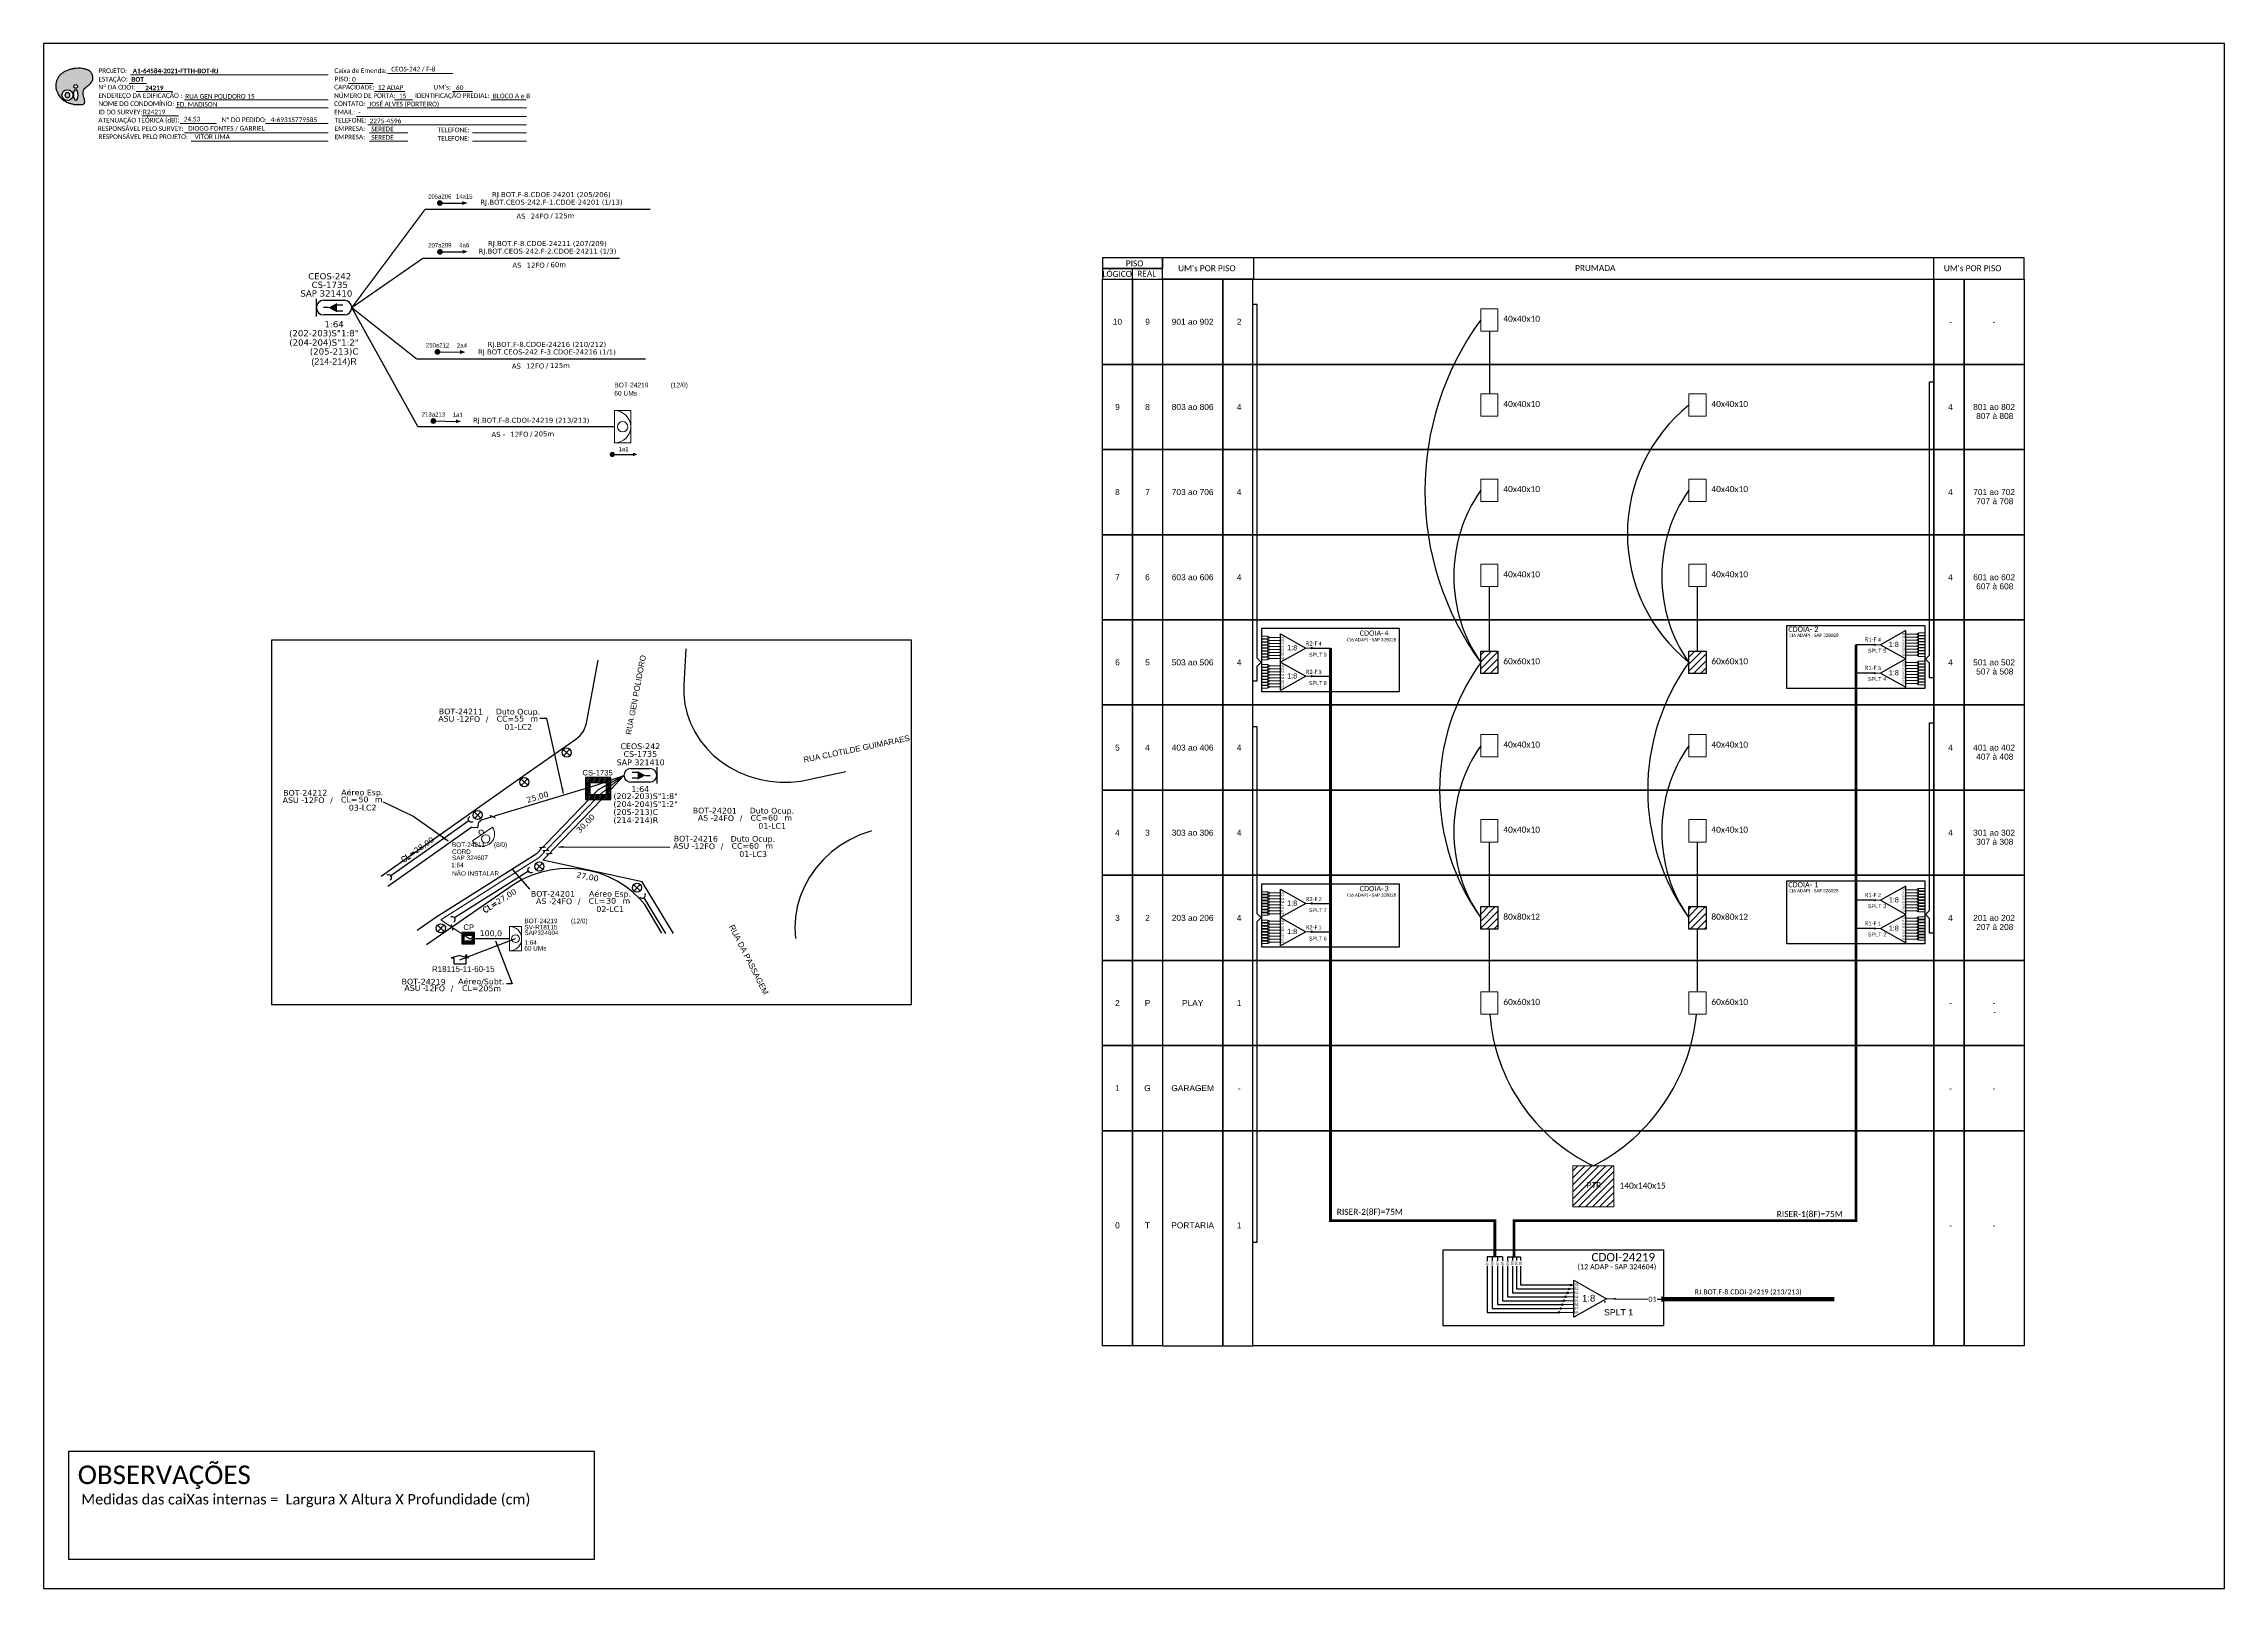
# Model space of a CAD drawing. Extents: x -89 to 749, y 705 to 1299.
import ezdxf
from ezdxf.enums import TextEntityAlignment as Align

# ---------------------------------------------------------------- set-up
doc = ezdxf.new("R2010")
doc.units = 0
for name, color, linetype in [('10.1-Caixas Subterrâneas', 5, 'Continuous'), ('10.4-Postes', 1, 'Continuous'), ('20.4-CEOS', 1, 'Continuous'), ('CAP a instalar', 1, 'Continuous'), ('label_cabos', 7, 'Continuous'), ('Legenda', 1, 'Continuous'), ('QUADRA', 7, 'Continuous'), ('SETA', 7, 'Continuous'), ('Subida Lateral', 5, 'Continuous'), ('surveys', 7, 'Continuous'), ('surveys legendas', 7, 'Continuous')]:
    doc.layers.add(name, color=color, linetype=linetype)
for name, color, linetype, lineweight in [("20.0-LEGENDA DOS CDO'S", 1, 'Continuous', 0), ('20.1-CDO_INTERIOR', 1, 'Continuous', 0), ('20.2-CDO_POSTE', 1, 'Continuous', 5), ('20.6-CORDOALHA_SUPORTE', 7, 'Continuous', 25), ('40.1-ETIQUETAS', 1, 'Continuous', 20), ('CORDOALHA_SUPORTE', 7, 'Continuous', 25), ('Segmento Logradouro Texto', 7, 'Continuous', 0)]:
    doc.layers.add(name, color=color, linetype=linetype, lineweight=lineweight)
doc.layers.add('DROP DE CLIENTE', color=140, linetype='Continuous', plot=False)
doc.layers.add('EXTRA', color=50, linetype='Continuous', plot=False)
doc.styles.add('ARIAL', font='arial.ttf')
doc.styles.add('DIGICADE', font='arial.ttf')
doc.styles.add('ROMANS', font='romans')
doc.styles.add('siredit', font='verdana.ttf')
doc.styles.add('WMF-Calibri0', font='calibri.ttf')
doc.styles.add('WMF-Calibri1', font='calibrib.ttf')
doc.linetypes.add('FENCELINE1', pattern='A,0.25,-0.1,[133,ltypeshp.shx,S=0.1,R=0,X=-0.1,Y=0],-0.1,1', length=1.45)
doc.dimstyles.new('CL', dxfattribs={"dimtxt": 1, "dimasz": 2, "dimexe": 0.18, "dimexo": 0.0625, "dimgap": 0.09, "dimtad": 0, "dimdec": 0, "dimrnd": 1, "dimzin": 0, "dimdsep": 46, "dimtxsty": 'siredit', "dimblk": 'NONE', "dimcen": 0, "dimse1": 1, "dimse2": 1, "dimsd1": 1, "dimsd2": 1, "dimclrt": 7, "dimadec": 0, "dimazin": 0, "dimtfac": 1, "dimtdec": 0, "dimtofl": 0, "dimtmove": 0, "dimatfit": 3, "dimfxl": 0, "dimtolj": 1, "dimtzin": 0, "dimarcsym": 0})

# ---------------------------------------------------------------- blocks, each defined once
blk = doc.blocks.new('OI')
h = blk.add_hatch(color=40)
edge = h.paths.add_edge_path()
edge.add_spline(control_points=[(4.35, -0.67), (3.92, -0.99), (3.26, -1.5), (2.81, -2.59), (2.9, -3.5), (3.06, -4.27), (3.31, -4.85), (3.37, -5.39), (3.4, -5.88), (3.2, -6.4), (2.54, -6.61), (1.65, -6.63), (0.55, -6.67), (-0.56, -6.42), (-1.61, -6.14), (-2.77, -5.61), (-3.92, -4.77), (-4.89, -3.7), (-5.34, -2.65), (-5.6, -1.94), (-5.85, -0.96), (-5.71, 0.47), (-5.1, 2.02), (-4.14, 3.02), (-3.3, 3.61), (-2.37, 4.16), (-1.36, 4.44), (-0.56, 4.7), (0.79, 4.85), (2.24, 4.97), (3.79, 4.57), (4.67, 4.21), (5.44, 3.65), (5.76, 2.99), (6.03, 2.21), (6.01, 1.46), (5.72, 0.64), (5.31, 0.08), (4.88, -0.38), (4.51, -0.55), (4.35, -0.67)], knot_values=[0, 0, 0, 0, 1.60434, 2.417191, 3.427595, 4.282808, 4.776746, 5.304182, 5.888771, 6.258406, 6.858137, 7.79129, 8.986195, 10.124242, 11.187857, 12.242908, 13.953784, 15.414161, 16.515391, 17.349188, 17.675853, 19.552021, 21.515531, 22.568638, 23.63245, 24.621084, 25.782718, 26.745347, 27.142653, 29.870543, 31.004649, 31.921532, 32.709589, 33.801391, 34.042471, 35.192333, 35.971461, 36.628871, 37.254359, 37.836911, 37.836911, 37.836911, 37.836911], degree=3, periodic=0)
h.paths.add_polyline_path([(1.13, -0.87, -1), (-0.04, -0.87, -1)], flags=16)
edge = h.paths.add_edge_path(flags=16)
edge.add_ellipse((0.56, -3.59), major_axis=(-0.02, 1.71), ratio=0.361305, start_angle=0, end_angle=360)
h.paths.add_polyline_path([(-0.36, -3.62, -1), (-3.8, -3.62, -1)], flags=16)
edge = h.paths.add_edge_path(flags=0)
edge.add_ellipse((-2.08, -3.62), major_axis=(0, 0.885), ratio=0.758294, start_angle=0, end_angle=360)
at = {"color": 40}
for centre, radius in [((-2.08, -3.62), 1.72), ((0.54, -0.87), 0.587)]:
    blk.add_circle(centre, radius, dxfattribs=at)
blk.add_ellipse((-2.08, -3.62), major_axis=(0, 0.885), ratio=0.758294, start_param=-3.141592653589792, end_param=3.141592653589792, dxfattribs=at)
blk.add_ellipse((0.56, -3.59), major_axis=(-0.02, 1.71), ratio=0.361305, dxfattribs=at)
at = {"color": 40, "start_tangent": (-0.800898, -0.598801), "end_tangent": (-0.800898, -0.598801)}
blk.add_spline([(4.35, -0.67), (3.2, -1.78), (2.9, -2.54), (2.92, -3.55), (3.12, -4.38), (3.28, -4.85), (3.37, -5.37), (3.35, -5.95), (3.2, -6.29), (2.66, -6.55), (1.73, -6.63), (0.54, -6.62), (-0.58, -6.41), (-1.6, -6.11), (-2.56, -5.67), (-3.95, -4.67), (-4.89, -3.56), (-5.37, -2.56), (-5.64, -1.78), (-5.72, -1.46), (-5.63, 0.42), (-4.84, 2.22), (-4.13, 2.99), (-3.27, 3.62), (-2.4, 4.09), (-1.3, 4.47), (-0.37, 4.72), (0.02, 4.77), (2.75, 4.8), (3.85, 4.53), (4.69, 4.16), (5.31, 3.68), (5.85, 2.73), (5.93, 2.5), (5.94, 1.35), (5.67, 0.62), (5.29, 0.08), (4.84, -0.36), (4.35, -0.67)], degree=3, dxfattribs=at)
blk = doc.blocks.new('CARIMBO')
at = {"color": 7, "lineweight": 0}
for points in [[(134.48, -16.3), (159.61, -16.3)], [(35.15, -20.06), (41.7, -20.06)], [(35.66, -16.79), (111.64, -16.79)], [(37.81, -23.14), (51.75, -23.14)], [(119.43, -20.02), (128.92, -20.02)], [(129.48, -23.14), (141.1, -23.14)], [(159.42, -23.14), (167.09, -23.14)], [(40.13, -32.55), (54.07, -32.55)], [(52.97, -29.48), (111.64, -29.48)], [(56.38, -26.37), (111.64, -26.37)], [(122.56, -32.72), (187.83, -32.72)], [(126.6, -29.48), (187.83, -29.48)], [(137.07, -26.37), (144.01, -26.37)], [(174.24, -26.37), (187.8, -26.37)], [(54.67, -35.52), (68.61, -35.52)], [(56.38, -39.07), (111.64, -39.07)], [(126.84, -35.96), (187.83, -35.96)], [(127.45, -39.07), (142.25, -39.07)], [(167.06, -39.07), (187.83, -39.07)], [(58.87, -42.31), (111.64, -42.31)], [(127.45, -42.31), (142.25, -42.31)], [(167.06, -42.31), (187.83, -42.31)]]:
    blk.add_lwpolyline(points, dxfattribs=at)
at = {"color": 7, "xscale": 1.213923925163967, "yscale": 1.213923925163967, "zscale": 1.213923925163967, "rotation": 0.1532896023949059}
blk.add_blockref('OI', (13.86, -20.16), dxfattribs=at)
at = {"color": 7, "lineweight": 0, "style": 'WMF-Calibri0'}
for s, height, p in [('PROJETO:', 1.793, (23.26, -16.04)), ('Caixa de Emenda:', 1.7927, (114.02, -16.04)), ('ESTAÇÃO:', 1.793, (23.26, -19.32)), ('ENDEREÇO DA EDIFICAÇÃO :', 1.7927, (23.26, -25.63)), ('Nº DA CDOI:', 1.7927, (23.26, -22.39)), ('CAPACIDADE:', 1.7927, (113.91, -22.39)), ('NÚMERO DE PORTA:', 1.7927, (113.91, -25.63)), ('PISO:', 1.793, (114.09, -19.28)), ('IDENTIFICAÇÃO PREDIAL:', 1.7927, (144.99, -25.63)), ("UM's:", 1.793, (152.15, -22.39)), ('ATENUAÇÃO TEÓRICA (dB):', 1.7927, (23.26, -35.09)), ('NOME DO CONDOMÍNIO:', 1.7927, (23.26, -28.74)), ('ID DO SURVEY:', 1.7927, (23.26, -31.97)), ('CONTATO:', 1.793, (113.91, -28.74)), ('EMAIL:', 1.793, (113.91, -31.97)), ('TELEFONE:', 1.793, (114.09, -35.09)), ('RESPONSÁVEL PELO SURVEY:', 1.7927, (23.02, -38.32)), ('RESPONSÁVEL PELO PROJETO:', 1.7927, (23.26, -41.44)), ('EMPRESA:', 1.793, (114.09, -38.32)), ('EMPRESA:', 1.793, (114.09, -41.56)), ('TELEFONE:', 1.793, (153.7, -38.83)), ('TELEFONE:', 1.793, (153.7, -42.06))]:
    blk.add_text(s, height=height, dxfattribs=at).set_placement(p)
at = {"color": 7, "lineweight": 0, "flags": 8}
for tag, p, style in [('PROJ', (36.46, -16.13), 'WMF-Calibri1'), ('CEOS-XX', (135.87, -15.46), 'WMF-Calibri0'), ('EST', (35.94, -19.41), 'WMF-Calibri1'), ('LOGRADOURO', (56.65, -25.91), 'WMF-Calibri0'), ('PISO_PTR', (120.78, -19.42), 'WMF-Calibri0'), ('CAPAC.', (130.66, -22.52), 'WMF-Calibri0'), ('N°', (138.85, -25.77), 'WMF-Calibri0'), ("UC'S", (160.78, -22.54), 'WMF-Calibri0'), ('N°PREDIO', (174.94, -25.77), 'WMF-Calibri0'), ('_ID_', (40.39, -31.94), 'WMF-Calibri0'), ('NOME_DO_COND.', (53.23, -29.02), 'WMF-Calibri0'), ('O_POTEN', (56.06, -34.68), 'WMF-Calibri0'), ('EMAIL', (123.26, -32.12), 'WMF-Calibri0'), ('NOME_DO_CONTATO', (127.3, -28.89), 'WMF-Calibri0'), ('RES_SURVEY', (57.78, -38.23), 'WMF-Calibri0'), ('RES_PROJ', (60.27, -41.47), 'WMF-Calibri0'), ('TELEFONE', (127.55, -35.36), 'WMF-Calibri0'), ('EMP_RESP_SURVEY', (128.16, -38.47), 'WMF-Calibri0'), ('EMP_RESP_PROJ', (128.16, -41.71), 'WMF-Calibri0'), ('CONT_RESP_SURVEY', (167.76, -38.47), 'WMF-Calibri0'), ('CONT_RESP_PROJ', (167.76, -41.71), 'WMF-Calibri0')]:
    blk.add_attdef(tag, p, '', height=1.79, dxfattribs=dict(at, style=style))
at = {"color": 7, "lineweight": 0, "style": 'WMF-Calibri1', "flags": 8}
blk.add_attdef("N° CDO'S", text='', height=1.79, dxfattribs=at).set_placement((44.78, -22.68), align=Align.CENTER)
blk = doc.blocks.new('CEOS_RP_CT_DRT')
at = {"layer": '20.4-CEOS', "color": 0}
for p, q in [((-4.54, 1.19), (-1.19, 1.19)), ((-1.19, -1.19), (-4.54, -1.19))]:
    blk.add_line(p, q, dxfattribs=at)
for points in [[(-5.73, -1.43), (-5.73, 1.44)], [(-3.79, 0), (-4.59, 0)], [(-2.47, 0.48), (-1.45, 0.48)], [(-2.47, -0.52), (-1.45, -0.52)]]:
    blk.add_lwpolyline(points, dxfattribs=at)
blk.add_lwpolyline([(-3.79, 0, 0, 1.47, 0), (-2.41, 0, 1.47, 1.47, 0)], format="xyseb", dxfattribs=at)
for centre, start, end in [((-4.54, 0), 90, 270), ((-1.19, 0), 270, 90)]:
    blk.add_arc(centre, 1.19, start, end, dxfattribs=at)
at = {"layer": '20.4-CEOS', "color": 7, "style": 'siredit'}
for tag, p in [('Nº_DA_CEOS', (-2.86, 5.6)), ('LOCAL', (-2.86, 4.24)), ('SAP', (-2.86, 2.78)), ('RACIO_SPLITAGEM', (-2.86, -1.88)), ('FIBRAS_SPLITTER', (-2.86, -3.58)), ('RESERVA_FINAIS', (-2.86, -6.39)), ('FIBRAS_TOP_C', (-2.86, -5.08))]:
    blk.add_attdef(tag, text='', height=1.01, dxfattribs=at).set_placement(p, align=Align.TOP_CENTER)
blk = doc.blocks.new('ETIQUETA_RS5F')
at = {"layer": '40.1-ETIQUETAS', "color": 0, "style": 'siredit'}
blk.add_text('/', height=1.5, dxfattribs=at).set_placement((1.58, -1.95), align=Align.MIDDLE_RIGHT)
for tag, p in [('ETIQUETA_R_SECUNDARIA', (1.21, 2.1)), ('ETIQUETA_R_PRIMARIA', (1.21, 4.1)), ('F_ATIVAS/F_MORTAS', (1.14, -4.24))]:
    blk.add_attdef(tag, text='', height=1.5, dxfattribs=at).set_placement(p, align=Align.MIDDLE_CENTER)
for tag, p in [('TIPO_CABO', (-6.58, -2.12)), ('CAP_CABO', (0.4, -2.09))]:
    blk.add_attdef(tag, text='', height=1.5, dxfattribs=at).set_placement(p, align=Align.MIDDLE_RIGHT)
for tag, p in [('FUSÃO_1', (0.85, -8.39)), ('FUSÃO_2', (0.85, -10.6)), ('FUSÃO_3', (0.85, -12.93)), ('FUSÃO_4', (0.85, -15.14)), ('FUSÃO_5', (0.85, -17.16))]:
    blk.add_attdef(tag, text='', height=1.5, dxfattribs=at).set_placement(p, align=Align.CENTER)
blk.add_attdef('METROS', text='', height=1.5, dxfattribs=at).set_placement((2.14, -1.95), align=Align.MIDDLE_LEFT)
blk = doc.blocks.new('CDOI_INT')
at = {"layer": '20.1-CDO_INTERIOR', "color": 0, "lineweight": 18}
blk.add_lwpolyline([(4.25, -4.25), (4.25, 4.25), (0, 4.25), (0, -4.25)], close=True, dxfattribs=at)
blk.add_circle((2.12, 0), 1.36, dxfattribs=at)
blk.add_arc((0, 0), 4.25, 270, 90, dxfattribs=at)
at = {"layer": "20.0-LEGENDA DOS CDO'S", "color": 0, "style": 'ARIAL'}
for tag, p in [('CDO_N', (-0.08, 10.38)), ('SPLITER_1', (21.18, 10.38)), ('SAP', (-0.08, 6.23)), ('SURVEY', (-0.08, 8.2)), ('SPLITER_2', (21.19, 8.68)), ('1:XX', (5.94, -2.22)), ('UMS', (5.94, -4.24))]:
    blk.add_attdef(tag, p, '', height=1.36, dxfattribs=at)
blk.add_attdef('FIBRAS_UTILIZADAS', text='', height=1.36, dxfattribs=at).set_placement((15.34, 10.38), align=Align.CENTER)
blk = doc.blocks.new('SURVEY_SURVEY')
for p, q in [((0, 0.0000152), (-0.0000151, 0.0000108)), ((-0.0000151, 0.0000108), (-0.0000104, 0.0000108)), ((-0.0000103, 0), (-0.0000103, 0.0000108)), ((0.0000103, 0), (-0.0000103, 0)), ((0, 0.0000152), (0.0000151, 0.0000108)), ((0.0000101, 0.0000159), (0.0000117, 0.0000159)), ((0.0000101, 0.0000123), (0.0000101, 0.0000159)), ((0.0000151, 0.0000108), (0.0000103, 0.0000108)), ((0.0000103, 0.0000108), (0.0000103, 0)), ((0.0000117, 0.0000159), (0.0000117, 0.0000119))]:
    blk.add_line(p, q)
blk = doc.blocks.new('*X59')
at = {"color": 0, "linetype": 'Continuous'}
for p, q in [((-1.25, 0.34099), (-0.49099, 1.1)), ((-1.25, 0.517767), (-0.667767, 1.1)), ((-1.25, 0.694544), (-0.844544, 1.1)), ((-1.25, 0.87132), (-1.02132, 1.1)), ((-1.25, 1.048097), (-1.198097, 1.1)), ((-1.25, 0.164214), (-0.8035, 0.610714)), ((-1.25, -0.012563), (-0.8035, 0.433937)), ((-1.25, -0.18934), (-0.8035, 0.25716)), ((-1.25, -0.366117), (-0.8035, 0.080383)), ((-0.789214, 0.625), (-0.314214, 1.1)), ((-0.612437, 0.625), (-0.137437, 1.1)), ((-0.43566, 0.625), (0.03934, 1.1)), ((-0.258883, 0.625), (0.216117, 1.1)), ((-0.082107, 0.625), (0.392893, 1.1)), ((0.09467, 0.625), (0.56967, 1.1)), ((0.271447, 0.625), (0.746447, 1.1)), ((0.448223, 0.625), (0.923223, 1.1)), ((0.625, 0.625), (1.1, 1.1)), ((0.801777, 0.625), (1.25, 1.073223)), ((0.8035, 0.449947), (1.25, 0.896447)), ((0.8035, 0.27317), (1.25, 0.71967)), ((0.8035, 0.096393), (1.25, 0.542893)), ((0.8035, -0.080383), (1.25, 0.366117)), ((0.8035, -0.25716), (1.25, 0.18934)), ((0.8035, -0.433937), (1.25, 0.012563)), ((-1.25, -0.542893), (-0.8035, -0.096393)), ((-1.25, -0.71967), (-0.8035, -0.27317)), ((-1.25, -0.896447), (-0.8035, -0.449947)), ((-1.25, -1.073223), (-0.801777, -0.625)), ((-1.1, -1.1), (-0.625, -0.625)), ((-0.923223, -1.1), (-0.448223, -0.625)), ((-0.746447, -1.1), (-0.271447, -0.625)), ((-0.56967, -1.1), (-0.09467, -0.625)), ((-0.392893, -1.1), (0.082107, -0.625)), ((-0.216117, -1.1), (0.258883, -0.625)), ((-0.03934, -1.1), (0.43566, -0.625)), ((0.137437, -1.1), (0.612437, -0.625)), ((0.314214, -1.1), (0.789214, -0.625)), ((0.49099, -1.1), (1.25, -0.34099)), ((0.667767, -1.1), (1.25, -0.517767)), ((0.8035, -0.610714), (1.25, -0.164214)), ((0.844544, -1.1), (1.25, -0.694544)), ((1.02132, -1.1), (1.25, -0.87132)), ((1.198097, -1.1), (1.25, -1.048097))]:
    blk.add_line(p, q, dxfattribs=at)
blk = doc.blocks.new('MANHOLE_MQ')
at = {"color": 0, "linetype": 'Continuous'}
for p, q in [((0.0000062, 0.0000057), (-0.0000063, 0.0000057)), ((-0.0000063, 0.0000057), (-0.0000063, -0.0000053)), ((-0.000004, 0.0000033), (0.000004, 0.0000033)), ((-0.000004, -0.0000029), (-0.000004, 0.0000033)), ((0.000004, 0.0000033), (0.000004, -0.0000029)), ((0.0000062, -0.0000053), (0.0000062, 0.0000057)), ((-0.0000063, -0.0000053), (0.0000062, -0.0000053)), ((0.000004, -0.0000029), (-0.000004, -0.0000029)), ((0.000004, -0.0000029), (0.000004, -0.0000029))]:
    blk.add_line(p, q, dxfattribs=at)
at = {"color": 0, "linetype": 'Continuous', "xscale": 5e-06, "yscale": 5e-06, "zscale": 1e-05}
blk.add_blockref('*X59', (0, 0.0000002), dxfattribs=at)
blk = doc.blocks.new('CDOE_CT_POSTE')
at = {"layer": "20.0-LEGENDA DOS CDO'S", "color": 0, "style": 'ARIAL'}
for tag, p in [('CDO_N', (0.12, 5.25)), ('CORDOALHA', (0.12, 4.02)), ('SAP', (0.12, 2.96)), ('1:XX', (0.14, 1.23)), ('UMS', (0.14, 0.22))]:
    blk.add_attdef(tag, p, '', height=0.68, rotation=0.118, dxfattribs=at)
blk.add_attdef('FIBRAS_UTILIZADAS', text='', height=0.68, rotation=0.118, dxfattribs=at).set_placement((7.83, 5.26), align=Align.CENTER)
blk = doc.blocks.new('CDOE_CT_POST_DESENHO')
at = {"color": 0}
blk.add_line((2.14, 0.39), (-2.11, 0.39), dxfattribs=at)
for centre, radius in [((0.01, 1.4), 0.733), ((0.01, 0), 0.393)]:
    blk.add_circle(centre, radius, dxfattribs=at)
blk.add_arc((0.01, 0.39), 2.12, 0, 180, dxfattribs=at)
blk = doc.blocks.new('LEGENDA DOS CABOS')
at = {"layer": 'EXTRA', "color": 0, "style": 'siredit'}
for tag, p in [('ID', (4.6, 0.97)), ('XX', (9.03, 0.97))]:
    blk.add_attdef(tag, text='', height=0.48, rotation=359.69, dxfattribs=at).set_placement(p, align=Align.MIDDLE_CENTER)
at = {"layer": 'Legenda', "color": 0, "style": 'siredit'}
for tag, p in [('TIPO_CABO', (1.31, 0)), ('CABO', (4.69, -0.05)), ('/', (6.81, -0.05)), ('METROS', (10.03, -0.05))]:
    blk.add_attdef(tag, text='', height=0.8, rotation=359.69, dxfattribs=at).set_placement(p, align=Align.MIDDLE_CENTER)
blk = doc.blocks.new('_None')
blk = doc.blocks.new('Inst CB DT OCUP CFOA-SM-ASU-120-S-12')
at = {"layer": 'label_cabos', "color": 0, "style": 'siredit'}
for tag, flags, p in [('ID_ATIVIDADE', 3, (1.31, 2.67)), ('FATOR', 1, (11.56, 2.55))]:
    blk.add_attdef(tag, text='', height=1, rotation=359.69, dxfattribs=dict(at, flags=flags)).set_placement(p, align=Align.MIDDLE_CENTER)
for tag, p in [('TIPO_CABO', (1.26, 0)), ('DESTINO_CABO', (3.13, 1.26)), ('CABO', (4.69, -0.05)), ('/', (7.71, -0.05)), ('LANCE', (10.91, 0)), ('TIPO_CABO', (13.11, 1.24)), ('UND', (15.96, 0)), ('FID', (13.15, -1.41))]:
    blk.add_attdef(tag, text='', height=1, rotation=359.69, dxfattribs=at).set_placement(p, align=Align.MIDDLE_CENTER)
blk.add_attdef('QTDE', (12.43, -0.47), '', height=1, rotation=359.69, dxfattribs=at)
blk = doc.blocks.new('Inst CORD ALUMINIO 4.8 MM 3F')
at = {"layer": '20.6-CORDOALHA_SUPORTE', "color": 0, "lineweight": 0, "style": 'ROMANS'}
for tag, p, flags in [('FATOR', (-5.2, -4.44), 3), ('ID_ATIVIDADE', (-5.2, -6.67), 3), ('FID', (-5.2, -8.9), 1)]:
    blk.add_attdef(tag, p, '', height=1, dxfattribs=dict(at, flags=flags))
blk.add_attdef('LANCE', text='', height=1, dxfattribs=at).set_placement((-0.54, -2.21), align=Align.RIGHT)
at = {"layer": '20.6-CORDOALHA_SUPORTE', "color": 0, "style": 'siredit'}
blk.add_attdef('QTDE', (-0.54, -2.21), '', height=1, rotation=359.69, dxfattribs=at)
blk = doc.blocks.new('Inst CB ESP CFOA-SM-AS-80-TS-24')
at = {"layer": 'label_cabos', "color": 0, "style": 'siredit'}
for tag, flags, p in [('ID_ATIVIDADE', 3, (1.31, 2.67)), ('FATOR', 1, (11.56, 2.55))]:
    blk.add_attdef(tag, text='', height=1, rotation=359.69, dxfattribs=dict(at, flags=flags)).set_placement(p, align=Align.MIDDLE_CENTER)
for tag, p in [('TIPO_CABO', (1.76, 0)), ('DESTINO_CABO', (3.13, 1.26)), ('CABO', (4.69, -0.05)), ('/', (7.71, -0.05)), ('LANCE', (10.81, 0)), ('TIPO_CABO', (13.11, 1.24)), ('UND', (15.96, 0)), ('FID', (13.15, -1.41))]:
    blk.add_attdef(tag, text='', height=1, rotation=359.69, dxfattribs=at).set_placement(p, align=Align.MIDDLE_CENTER)
blk.add_attdef('QTDE', (12.43, -0.47), '', height=1, rotation=359.69, dxfattribs=at)
blk = doc.blocks.new('Inst CB DT OCUP CFOA-SM-AS-80-TS-24')
at = {"layer": 'label_cabos', "color": 0, "style": 'siredit'}
for tag, flags, p in [('ID_ATIVIDADE', 3, (1.31, 2.67)), ('FATOR', 1, (11.56, 2.55))]:
    blk.add_attdef(tag, text='', height=1, rotation=359.69, dxfattribs=dict(at, flags=flags)).set_placement(p, align=Align.MIDDLE_CENTER)
for tag, p in [('TIPO_CABO', (1.76, 0)), ('DESTINO_CABO', (3.13, 1.26)), ('CABO', (4.69, -0.05)), ('/', (7.71, -0.05)), ('LANCE', (10.91, 0)), ('TIPO_CABO', (13.11, 1.24)), ('UND', (15.96, 0)), ('FID', (13.15, -1.41))]:
    blk.add_attdef(tag, text='', height=1, rotation=359.69, dxfattribs=at).set_placement(p, align=Align.MIDDLE_CENTER)
blk.add_attdef('QTDE', (12.43, -0.47), '', height=1, rotation=359.69, dxfattribs=at)
blk = doc.blocks.new('Inst CB ESP CFOA-SM-ASU-120-S-12')
at = {"layer": 'label_cabos', "color": 0, "style": 'siredit'}
for tag, flags, p in [('ID_ATIVIDADE', 3, (1.31, 2.67)), ('FATOR', 1, (11.56, 2.55))]:
    blk.add_attdef(tag, text='', height=1, rotation=359.69, dxfattribs=dict(at, flags=flags)).set_placement(p, align=Align.MIDDLE_CENTER)
for tag, p in [('TIPO_CABO', (1.26, 0)), ('DESTINO_CABO', (3.13, 1.26)), ('CABO', (4.69, -0.05)), ('/', (7.71, -0.05)), ('LANCE', (10.81, 0)), ('TIPO_CABO', (13.11, 1.24)), ('UND', (15.96, 0)), ('FID', (13.15, -1.41))]:
    blk.add_attdef(tag, text='', height=1, rotation=359.69, dxfattribs=at).set_placement(p, align=Align.MIDDLE_CENTER)
blk.add_attdef('QTDE', (12.43, -0.47), '', height=1, rotation=359.69, dxfattribs=at)
blk = doc.blocks.new('*U93')
at = {"layer": '20.4-CEOS', "color": 7, "style": 'siredit'}
for tag, p in [('FIBRAS_SPLITTER', (0, 0)), ('FIBRAS_TOP_C', (0, -4.13)), ('RESERVA_FINAIS', (0, -5.46))]:
    blk.add_attdef(tag, p, '', height=1.01, dxfattribs=at)
for tag, p, flags in [('ID_ATIVIDADE', (0, -6.77), 3), ('FATOR', (0, -8.09), 1), ('QTDE', (0, -9.4), 1), ('FID', (0, -10.71), 1)]:
    blk.add_attdef(tag, p, '', height=1.01, dxfattribs=dict(at, flags=flags))
blk = doc.blocks.new('*U94')
at = {"layer": '20.4-CEOS', "color": 7, "style": 'siredit'}
blk.add_attdef('FIBRAS_SPLITTER', (0, 0), '', height=1.01, dxfattribs=at)
for tag, p, flags in [('QTDE', (0, -4.11), 1), ('ID_ATIVIDADE', (0, -1.48), 3), ('FATOR', (0, -2.79), 3), ('FID', (0, -5.42), 1)]:
    blk.add_attdef(tag, p, '', height=1.01, dxfattribs=dict(at, flags=flags))

msp = doc.modelspace()

# ---------------------------------------------------------------- hatches: boundary and pattern name
h = msp.add_hatch(color=3)
h.dxf.hatch_style = 1
edge = h.paths.add_edge_path()
edge.add_arc((398.25, 1066.62), 0.256, 0, 360)
h = msp.add_hatch()
h.set_pattern_fill('ANSI31', color=1, scale=0.6)
h.set_pattern_definition([(45, (-717.2379, 71.986), (-1.3470384, 1.3470384), [])])
h.paths.add_polyline_path([(463.3, 958.54), (469.92, 958.54), (469.92, 967.16), (463.3, 967.16)])
h.paths.add_polyline_path([(549.92, 958.54), (549.92, 967.16), (543.3, 967.16), (543.3, 958.54)])
h.paths.add_polyline_path([(469.92, 1065.4), (463.3, 1065.4), (463.3, 1056.78), (469.92, 1056.78)])
h.paths.add_polyline_path([(549.92, 1065.4), (543.3, 1065.4), (543.3, 1056.78), (549.92, 1056.78)])
h = msp.add_hatch(color=3)
h.dxf.hatch_style = 1
edge = h.paths.add_edge_path()
edge.add_arc((614.83, 1067.88), 0.256, 0, 360)
h = msp.add_hatch(color=3)
h.dxf.hatch_style = 1
edge = h.paths.add_edge_path()
edge.add_arc((614.83, 1056.98), 0.256, 0, 360)
h = msp.add_hatch(color=3)
h.dxf.hatch_style = 1
edge = h.paths.add_edge_path()
edge.add_arc((398.25, 1055.73), 0.256, 0, 360)
h = msp.add_hatch(color=3)
h.dxf.hatch_style = 1
edge = h.paths.add_edge_path()
edge.add_arc((398.25, 968.39), 0.256, 0, 360)
h = msp.add_hatch(color=3)
h.dxf.hatch_style = 1
edge = h.paths.add_edge_path()
edge.add_arc((614.83, 969.64), 0.256, 0, 360)
h = msp.add_hatch(color=3)
h.dxf.hatch_style = 1
edge = h.paths.add_edge_path()
edge.add_arc((398.25, 957.5), 0.256, 0, 360)
h = msp.add_hatch(color=3)
h.dxf.hatch_style = 1
edge = h.paths.add_edge_path()
edge.add_arc((614.83, 958.75), 0.256, 0, 360)
h = msp.add_hatch()
h.set_pattern_fill('ANSI31', color=1, scale=0.6)
h.set_pattern_definition([(45, (-21.7775, 3499.9095), (-1.3470384, 1.3470384), [])])
h.paths.add_polyline_path([(514.51, 867.5), (498.71, 867.5), (498.71, 851.7), (514.51, 851.7)])
h.paths.add_polyline_path([(503.44, 858.33), (510.25, 858.33), (510.25, 861.8), (503.44, 861.8)], flags=24)
h = msp.add_hatch(color=3)
h.dxf.hatch_style = 1
edge = h.paths.add_edge_path()
edge.add_arc((497.93, 821.65), 0.314, 0, 360)
h = msp.add_hatch(color=3)
h.dxf.hatch_style = 1
edge = h.paths.add_edge_path()
edge.add_arc((494.68, 814.15), 0.314, 0, 360)
h = msp.add_hatch(color=3)
h.dxf.hatch_style = 1
edge = h.paths.add_edge_path()
edge.add_arc((495.33, 815.65), 0.314, 0, 360)
h = msp.add_hatch(color=3)
h.dxf.hatch_style = 1
edge = h.paths.add_edge_path()
edge.add_arc((495.98, 817.15), 0.314, 0, 360)
h = msp.add_hatch(color=3)
h.dxf.hatch_style = 1
edge = h.paths.add_edge_path()
edge.add_arc((496.63, 818.65), 0.314, 0, 360)
h = msp.add_hatch(color=3)
h.dxf.hatch_style = 1
edge = h.paths.add_edge_path()
edge.add_arc((497.28, 820.15), 0.314, 0, 360)
h = msp.add_hatch(color=3)
h.dxf.hatch_style = 1
edge = h.paths.add_edge_path()
edge.add_arc((514.93, 816.38), 0.41, 180, 540, ccw=False)
h = msp.add_hatch(color=3)
h.dxf.hatch_style = 1
edge = h.paths.add_edge_path()
edge.add_arc((493.38, 811.15), 0.314, 0, 360)
h = msp.add_hatch(color=3)
h.dxf.hatch_style = 1
edge = h.paths.add_edge_path()
edge.add_arc((494.03, 812.65), 0.314, 0, 360)

# ---------------------------------------------------------------- linework, layer by layer
for points in [[(-89.32, 705.02), (749.25, 705.02), (749.25, 1299.02), (-89.32, 1299.02), (-89.32, 705.02)], [(340.95, 1208.43), (672.27, 1208.43), (672.27, 1216.66), (340.95, 1216.66), (340.95, 1216.66), (340.95, 1212.54)], [(376, 1208.43), (376, 1216.66)], [(637.54, 1208.43), (637.54, 1216.66)], [(329.37, 1208.43), (329.37, 1212.54)]]:
    msp.add_lwpolyline(points)
at = {"color": 7, "lineweight": 0}
for points in [[(-4.01, 1268.26), (20.14, 1268.26)], [(499.07, 814.15), (494.68, 814.15)], [(499.07, 815.65), (495.33, 815.65)], [(499.07, 817.15), (495.98, 817.15)], [(499.07, 818.65), (496.63, 818.65)], [(499.07, 820.15), (497.28, 820.15)], [(497.93, 821.65), (499.07, 821.65)], [(499.07, 811.15), (493.38, 811.15)], [(499.07, 812.65), (494.03, 812.65)]]:
    msp.add_lwpolyline(points, dxfattribs=at)
for points, const_width in [([(62.47, 1237.73, 1), (63.57, 1237.73, 1)], 1.1), ([(62.52, 1218.95, 1), (63.62, 1218.96, 1)], 1.1), ([(61.58, 1180.5, 1), (62.68, 1180.49, 1)], 1.1), ([(59.99, 1153.92, 1), (61.09, 1153.9, 1)], 1.1), ([(128.85, 1141.05, 1), (129.85, 1141.05, 1)], 1), ([(128.85, 1141.05, 1), (129.85, 1141.05, 1)], 1)]:
    msp.add_lwpolyline(points, format="xyb", close=True, dxfattribs=dict(const_width=const_width))
for points in [[(317.8, 1212.54), (340.95, 1212.54), (340.95, 1216.66), (317.8, 1216.66)], [(317.8, 1208.43), (340.95, 1208.43), (340.95, 1212.54), (317.8, 1212.54)], [(317.8, 1208.43), (329.37, 1208.43), (329.37, 1175.69), (317.8, 1175.69)], [(329.37, 1208.43), (340.95, 1208.43), (340.95, 1175.69), (329.37, 1175.69)], [(364.09, 1208.43), (340.95, 1208.43), (340.95, 1175.69), (364.09, 1175.69)], [(375.66, 1208.43), (364.09, 1208.43), (364.09, 1175.69), (375.66, 1175.69)], [(375.66, 1208.43), (637.56, 1208.43), (637.56, 1175.69), (375.66, 1175.69)], [(637.56, 1208.43), (649.13, 1208.43), (649.13, 1175.69), (637.56, 1175.69)], [(649.13, 1208.43), (672.27, 1208.43), (672.27, 1175.69), (649.13, 1175.69)], [(317.8, 1175.69), (329.37, 1175.69), (329.37, 1142.94), (317.8, 1142.94)], [(329.37, 1175.69), (340.95, 1175.69), (340.95, 1142.94), (329.37, 1142.94)], [(364.09, 1175.69), (340.95, 1175.69), (340.95, 1142.94), (364.09, 1142.94)], [(375.66, 1175.69), (364.09, 1175.69), (364.09, 1142.94), (375.66, 1142.94)], [(375.66, 1175.69), (637.56, 1175.69), (637.56, 1142.94), (375.66, 1142.94)], [(637.56, 1175.69), (649.13, 1175.69), (649.13, 1142.94), (637.56, 1142.94)], [(649.13, 1175.69), (672.27, 1175.69), (672.27, 1142.94), (649.13, 1142.94)], [(317.8, 1142.94), (329.37, 1142.94), (329.37, 1110.2), (317.8, 1110.2)], [(329.37, 1142.94), (340.95, 1142.94), (340.95, 1110.2), (329.37, 1110.2)], [(364.09, 1142.94), (340.95, 1142.94), (340.95, 1110.2), (364.09, 1110.2)], [(375.66, 1142.94), (364.09, 1142.94), (364.09, 1110.2), (375.66, 1110.2)], [(375.66, 1142.94), (637.56, 1142.94), (637.56, 1110.2), (375.66, 1110.2)], [(637.56, 1142.94), (649.13, 1142.94), (649.13, 1110.2), (637.56, 1110.2)], [(649.13, 1142.94), (672.27, 1142.94), (672.27, 1110.2), (649.13, 1110.2)], [(317.8, 1110.2), (329.37, 1110.2), (329.37, 1077.46), (317.8, 1077.46)], [(329.37, 1110.2), (340.95, 1110.2), (340.95, 1077.46), (329.37, 1077.46)], [(364.09, 1110.2), (340.95, 1110.2), (340.95, 1077.46), (364.09, 1077.46)], [(375.66, 1110.2), (364.09, 1110.2), (364.09, 1077.46), (375.66, 1077.46)], [(375.66, 1110.2), (637.56, 1110.2), (637.56, 1077.46), (375.66, 1077.46)], [(637.56, 1110.2), (649.13, 1110.2), (649.13, 1077.46), (637.56, 1077.46)], [(649.13, 1110.2), (672.27, 1110.2), (672.27, 1077.46), (649.13, 1077.46)], [(317.8, 1077.46), (329.37, 1077.46), (329.37, 1044.71), (317.8, 1044.71)], [(329.37, 1077.46), (340.95, 1077.46), (340.95, 1044.71), (329.37, 1044.71)], [(364.09, 1077.46), (340.95, 1077.46), (340.95, 1044.71), (364.09, 1044.71)], [(375.66, 1077.46), (364.09, 1077.46), (364.09, 1044.71), (375.66, 1044.71)], [(375.66, 1077.46), (637.56, 1077.46), (637.56, 1044.71), (375.66, 1044.71)], [(637.56, 1077.46), (649.13, 1077.46), (649.13, 1044.71), (637.56, 1044.71)], [(649.13, 1077.46), (672.27, 1077.46), (672.27, 1044.71), (649.13, 1044.71)], [(244.39, 1069.6), (-1.71, 1069.6), (-1.71, 929.54), (244.39, 929.54)], [(317.8, 1044.71), (329.37, 1044.71), (329.37, 1011.97), (317.8, 1011.97)], [(329.37, 1044.71), (340.95, 1044.71), (340.95, 1011.97), (329.37, 1011.97)], [(364.09, 1044.71), (340.95, 1044.71), (340.95, 1011.97), (364.09, 1011.97)], [(375.66, 1044.71), (364.09, 1044.71), (364.09, 1011.97), (375.66, 1011.97)], [(375.66, 1044.71), (637.56, 1044.71), (637.56, 1011.97), (375.66, 1011.97)], [(637.56, 1044.71), (649.13, 1044.71), (649.13, 1011.97), (637.56, 1011.97)], [(649.13, 1044.71), (672.27, 1044.71), (672.27, 1011.97), (649.13, 1011.97)], [(317.8, 1011.97), (329.37, 1011.97), (329.37, 979.23), (317.8, 979.23)], [(329.37, 1011.97), (340.95, 1011.97), (340.95, 979.23), (329.37, 979.23)], [(364.09, 1011.97), (340.95, 1011.97), (340.95, 979.23), (364.09, 979.23)], [(375.66, 1011.97), (364.09, 1011.97), (364.09, 979.23), (375.66, 979.23)], [(375.66, 1011.97), (637.56, 1011.97), (637.56, 979.23), (375.66, 979.23)], [(637.56, 1011.97), (649.13, 1011.97), (649.13, 979.23), (637.56, 979.23)], [(649.13, 1011.97), (672.27, 1011.97), (672.27, 979.23), (649.13, 979.23)], [(317.8, 979.23), (329.37, 979.23), (329.37, 946.48), (317.8, 946.48)], [(329.37, 979.23), (340.95, 979.23), (340.95, 946.48), (329.37, 946.48)], [(364.09, 979.23), (340.95, 979.23), (340.95, 946.48), (364.09, 946.48)], [(375.66, 979.23), (364.09, 979.23), (364.09, 946.48), (375.66, 946.48)], [(375.66, 979.23), (637.56, 979.23), (637.56, 946.48), (375.66, 946.48)], [(637.56, 979.23), (649.13, 979.23), (649.13, 946.48), (637.56, 946.48)], [(649.13, 979.23), (672.27, 979.23), (672.27, 946.48), (649.13, 946.48)], [(317.8, 946.48), (329.37, 946.48), (329.37, 913.74), (317.8, 913.74)], [(329.37, 946.48), (340.95, 946.48), (340.95, 913.74), (329.37, 913.74)], [(364.09, 946.48), (340.95, 946.48), (340.95, 913.74), (364.09, 913.74)], [(375.66, 946.48), (364.09, 946.48), (364.09, 913.74), (375.66, 913.74)], [(375.66, 946.48), (637.56, 946.48), (637.56, 913.74), (375.66, 913.74)], [(637.56, 946.48), (649.13, 946.48), (649.13, 913.74), (637.56, 913.74)], [(649.13, 946.48), (672.27, 946.48), (672.27, 913.74), (649.13, 913.74)], [(317.8, 913.74), (329.37, 913.74), (329.37, 880.99), (317.8, 880.99)], [(329.37, 913.74), (340.95, 913.74), (340.95, 880.99), (329.37, 880.99)], [(364.09, 913.74), (340.95, 913.74), (340.95, 880.99), (364.09, 880.99)], [(375.66, 913.74), (364.09, 913.74), (364.09, 880.99), (375.66, 880.99)], [(375.66, 913.74), (637.56, 913.74), (637.56, 880.99), (375.66, 880.99)], [(637.56, 913.74), (649.13, 913.74), (649.13, 880.99), (637.56, 880.99)], [(649.13, 913.74), (672.27, 913.74), (672.27, 880.99), (649.13, 880.99)], [(317.8, 880.99), (329.37, 880.99), (329.37, 798.25), (317.8, 798.25)], [(329.37, 880.99), (340.95, 880.99), (340.95, 798.25), (329.37, 798.25)], [(364.09, 880.99), (340.95, 880.99), (340.95, 798.25), (364.09, 798.25)], [(375.66, 880.99), (364.09, 880.99), (364.09, 798.25), (375.66, 798.25)], [(375.66, 880.99), (637.56, 880.99), (637.56, 798.25), (375.66, 798.25)], [(637.56, 880.99), (649.13, 880.99), (649.13, 798.25), (637.56, 798.25)], [(649.13, 880.99), (672.27, 880.99), (672.27, 798.25), (649.13, 798.25)]]:
    msp.add_lwpolyline(points, close=True)
at = {"color": 3}
for points in [[(375.63, 1054), (377.28, 1054), (377.28, 1059.66), (378.85, 1061.17), (377.28, 1062.67), (377.28, 1198.66), (375.63, 1198.66)], [(466.61, 1188.47), (466.61, 1164.35)], [(637.57, 1055.19), (635.92, 1055.19), (635.91, 1060.85), (634.35, 1062.36), (635.91, 1063.87), (635.91, 1168.93), (637.57, 1168.93)], [(466.61, 1065.4), (466.61, 1090.24)], [(546.61, 1065.4), (546.61, 1090.24)], [(375.63, 838.16), (377.28, 838.16), (377.28, 961.43), (378.85, 962.93), (377.28, 964.44), (377.28, 1036.32), (375.63, 1036.32)], [(637.57, 956.96), (635.92, 956.96), (635.91, 962.62), (634.35, 964.13), (635.91, 965.64), (635.91, 1037.9), (637.57, 1037.9)], [(466.61, 967.16), (466.61, 992.01)], [(546.61, 967.16), (546.61, 992.01)], [(466.61, 934.42), (466.61, 958.54)], [(546.61, 934.42), (546.61, 958.54)], [(514.52, 816.4), (527.53, 816.26)], [(531.15, 816.26), (532.93, 816.26)]]:
    msp.add_lwpolyline(points, dxfattribs=at)
at = {"color": 0, "lineweight": 0}
for points in [[(463.3, 1197.09), (469.92, 1197.09), (469.92, 1188.47), (463.3, 1188.47)], [(463.3, 1164.35), (469.92, 1164.35), (469.92, 1155.73), (463.3, 1155.73)], [(543.3, 1164.35), (549.92, 1164.35), (549.92, 1155.73), (543.3, 1155.73)], [(463.3, 1131.6), (469.92, 1131.6), (469.92, 1122.98), (463.3, 1122.98)], [(543.3, 1131.6), (549.92, 1131.6), (549.92, 1122.98), (543.3, 1122.98)], [(463.3, 1098.86), (469.92, 1098.86), (469.92, 1090.24), (463.3, 1090.24)], [(543.3, 1098.86), (549.92, 1098.86), (549.92, 1090.24), (543.3, 1090.24)], [(463.3, 1033.37), (469.92, 1033.37), (469.92, 1024.75), (463.3, 1024.75)], [(543.3, 1033.37), (549.92, 1033.37), (549.92, 1024.75), (543.3, 1024.75)], [(463.3, 1000.63), (469.92, 1000.63), (469.92, 992.01), (463.3, 992.01)], [(543.3, 1000.63), (549.92, 1000.63), (549.92, 992.01), (543.3, 992.01)], [(463.3, 934.42), (469.92, 934.42), (469.92, 925.8), (463.3, 925.8)], [(543.3, 934.42), (549.92, 934.42), (549.92, 925.8), (543.3, 925.8)]]:
    msp.add_lwpolyline(points, close=True, dxfattribs=at)
at = {"color": 1}
for points in [[(432.09, 1074.07), (378.96, 1074.07), (378.96, 1049.92), (432.09, 1049.92)], [(580.99, 1075.33), (634.12, 1075.33), (634.12, 1051.05), (580.99, 1051.05)], [(463.3, 1065.4), (469.92, 1065.4), (469.92, 1056.78), (463.3, 1056.78)], [(543.3, 1065.4), (549.92, 1065.4), (549.92, 1056.78), (543.3, 1056.78)], [(432.09, 975.84), (378.96, 975.84), (378.96, 951.69), (432.09, 951.69)], [(580.99, 977.09), (634.12, 977.09), (634.12, 952.82), (580.99, 952.82)], [(463.3, 967.16), (469.92, 967.16), (469.92, 958.54), (463.3, 958.54)], [(543.3, 967.16), (549.92, 967.16), (549.92, 958.54), (543.3, 958.54)], [(533.69, 835.11), (448.68, 835.11), (448.68, 806.11), (533.69, 806.11)]]:
    msp.add_lwpolyline(points, close=True, dxfattribs=at)
at = {"color": 3, "lineweight": 0}
for points in [[(381.41, 1071.15), (378.99, 1071.15)], [(381.41, 1070.17), (378.99, 1070.17)], [(381.41, 1070), (378.99, 1070)], [(381.41, 1069.01), (378.99, 1069.01)], [(381.41, 1068.85), (378.99, 1068.85)], [(381.41, 1067.86), (378.99, 1067.86)], [(381.41, 1067.69), (378.99, 1067.69)], [(381.41, 1066.71), (378.99, 1066.71)], [(381.41, 1066.54), (378.99, 1066.54)], [(381.41, 1065.55), (378.99, 1065.55)], [(381.41, 1065.39), (378.99, 1065.39)], [(381.41, 1071.15), (381.41, 1070.17)], [(381.41, 1070), (381.41, 1069.01)], [(381.41, 1068.85), (381.41, 1067.86)], [(381.41, 1067.69), (381.41, 1066.71)], [(381.41, 1066.54), (381.41, 1065.55)], [(381.41, 1065.39), (381.41, 1064.4)], [(381.99, 1070.66), (386.36, 1070.66)], [(386.36, 1069.51), (381.99, 1069.51)], [(386.36, 1068.35), (381.99, 1068.35)], [(386.36, 1067.2), (381.99, 1067.2)], [(386.36, 1066.05), (381.99, 1066.05)], [(631.1, 1071.91), (626.72, 1071.91)], [(626.72, 1070.76), (631.1, 1070.76)], [(626.72, 1069.61), (631.1, 1069.61)], [(626.72, 1068.45), (631.1, 1068.45)], [(626.72, 1067.3), (631.1, 1067.3)], [(626.72, 1066.15), (631.1, 1066.15)], [(626.72, 1064.99), (631.1, 1064.99)], [(631.67, 1072.41), (631.67, 1071.42)], [(631.67, 1072.41), (634.09, 1072.41)], [(631.67, 1071.42), (634.09, 1071.42)], [(631.67, 1071.25), (631.67, 1070.27)], [(631.67, 1071.25), (634.09, 1071.25)], [(631.67, 1070.27), (634.09, 1070.27)], [(631.67, 1070.1), (631.67, 1069.11)], [(631.67, 1070.1), (634.09, 1070.1)], [(631.67, 1069.11), (634.09, 1069.11)], [(631.67, 1068.95), (631.67, 1067.96)], [(631.67, 1068.95), (634.09, 1068.95)], [(631.67, 1067.96), (634.09, 1067.96)], [(631.67, 1067.79), (631.67, 1066.81)], [(631.67, 1067.79), (634.09, 1067.79)], [(631.67, 1066.81), (634.09, 1066.81)], [(631.67, 1066.64), (631.67, 1065.65)], [(631.67, 1066.64), (634.09, 1066.64)], [(631.67, 1065.65), (634.09, 1065.65)], [(631.67, 1065.49), (631.67, 1064.5)], [(631.67, 1065.49), (634.09, 1065.49)], [(381.41, 1064.4), (378.99, 1064.4)], [(381.41, 1064.23), (378.99, 1064.23)], [(381.41, 1063.25), (378.99, 1063.25)], [(381.41, 1063.08), (378.99, 1063.08)], [(381.41, 1062.09), (378.99, 1062.09)], [(381.41, 1060.26), (378.99, 1060.26)], [(381.41, 1059.27), (378.99, 1059.27)], [(381.41, 1059.1), (378.99, 1059.1)], [(381.41, 1058.12), (378.99, 1058.12)], [(381.41, 1057.95), (378.99, 1057.95)], [(381.41, 1056.96), (378.99, 1056.96)], [(381.41, 1056.8), (378.99, 1056.8)], [(381.41, 1064.23), (381.41, 1063.25)], [(381.41, 1063.08), (381.41, 1062.09)], [(381.41, 1060.26), (381.41, 1059.27)], [(381.41, 1059.1), (381.41, 1058.12)], [(381.41, 1057.95), (381.41, 1056.96)], [(381.41, 1056.8), (381.41, 1055.81)], [(386.36, 1064.89), (381.99, 1064.89)], [(386.36, 1063.74), (381.99, 1063.74)], [(386.36, 1062.59), (381.99, 1062.59)], [(381.99, 1059.76), (386.36, 1059.76)], [(386.36, 1058.61), (381.99, 1058.61)], [(386.36, 1057.46), (381.99, 1057.46)], [(626.72, 1063.84), (631.1, 1063.84)], [(631.1, 1061.02), (626.72, 1061.02)], [(626.72, 1059.86), (631.1, 1059.86)], [(626.72, 1058.71), (631.1, 1058.71)], [(626.72, 1057.56), (631.1, 1057.56)], [(631.67, 1064.5), (634.09, 1064.5)], [(631.67, 1064.33), (631.67, 1063.35)], [(631.67, 1064.33), (634.09, 1064.33)], [(631.67, 1063.35), (634.09, 1063.35)], [(631.67, 1061.51), (631.67, 1060.52)], [(631.67, 1061.51), (634.09, 1061.51)], [(631.67, 1060.52), (634.09, 1060.52)], [(631.67, 1060.36), (631.67, 1059.37)], [(631.67, 1060.36), (634.09, 1060.36)], [(631.67, 1059.37), (634.09, 1059.37)], [(631.67, 1059.2), (631.67, 1058.22)], [(631.67, 1059.2), (634.09, 1059.2)], [(631.67, 1058.22), (634.09, 1058.22)], [(631.67, 1058.05), (631.67, 1057.06)], [(631.67, 1058.05), (634.09, 1058.05)], [(631.67, 1057.06), (634.09, 1057.06)], [(631.67, 1056.9), (631.67, 1055.91)], [(631.67, 1056.9), (634.09, 1056.9)], [(381.41, 1055.81), (378.99, 1055.81)], [(381.41, 1055.64), (378.99, 1055.64)], [(381.41, 1054.66), (378.99, 1054.66)], [(381.41, 1054.49), (378.99, 1054.49)], [(381.41, 1053.5), (378.99, 1053.5)], [(381.41, 1053.34), (378.99, 1053.34)], [(381.41, 1052.35), (378.99, 1052.35)], [(381.41, 1052.18), (378.99, 1052.18)], [(381.41, 1051.2), (378.99, 1051.2)], [(381.41, 1055.64), (381.41, 1054.66)], [(381.41, 1054.49), (381.41, 1053.5)], [(381.41, 1053.34), (381.41, 1052.35)], [(381.41, 1052.18), (381.41, 1051.2)], [(386.36, 1056.3), (381.99, 1056.3)], [(386.36, 1055.15), (381.99, 1055.15)], [(386.36, 1054), (381.99, 1054)], [(386.36, 1052.84), (381.99, 1052.84)], [(386.36, 1051.69), (381.99, 1051.69)], [(626.72, 1056.4), (631.1, 1056.4)], [(626.72, 1055.25), (631.1, 1055.25)], [(626.72, 1054.1), (631.1, 1054.1)], [(626.72, 1052.94), (631.1, 1052.94)], [(631.67, 1055.91), (634.09, 1055.91)], [(631.67, 1055.74), (631.67, 1054.76)], [(631.67, 1055.74), (634.09, 1055.74)], [(631.67, 1054.76), (634.09, 1054.76)], [(631.67, 1054.59), (631.67, 1053.6)], [(631.67, 1054.59), (634.09, 1054.59)], [(631.67, 1053.6), (634.09, 1053.6)], [(631.67, 1053.44), (631.67, 1052.45)], [(631.67, 1053.44), (634.09, 1053.44)], [(631.67, 1052.45), (634.09, 1052.45)], [(381.41, 972.92), (378.99, 972.92)], [(381.41, 972.92), (381.41, 971.93)], [(631.1, 973.68), (626.72, 973.68)], [(631.67, 974.17), (631.67, 973.19)], [(631.67, 974.17), (634.09, 974.17)], [(631.67, 973.19), (634.09, 973.19)], [(631.67, 973.02), (631.67, 972.03)], [(631.67, 973.02), (634.09, 973.02)], [(381.41, 971.93), (378.99, 971.93)], [(381.41, 971.77), (378.99, 971.77)], [(381.41, 970.78), (378.99, 970.78)], [(381.41, 970.62), (378.99, 970.62)], [(381.41, 969.63), (378.99, 969.63)], [(381.41, 969.46), (378.99, 969.46)], [(381.41, 968.48), (378.99, 968.48)], [(381.41, 968.31), (378.99, 968.31)], [(381.41, 967.32), (378.99, 967.32)], [(381.41, 967.16), (378.99, 967.16)], [(381.41, 966.17), (378.99, 966.17)], [(381.41, 966), (378.99, 966)], [(381.41, 965.02), (378.99, 965.02)], [(381.41, 964.85), (378.99, 964.85)], [(381.41, 971.77), (381.41, 970.78)], [(381.41, 970.62), (381.41, 969.63)], [(381.41, 969.46), (381.41, 968.48)], [(381.41, 968.31), (381.41, 967.32)], [(381.41, 967.16), (381.41, 966.17)], [(381.41, 966), (381.41, 965.02)], [(381.41, 964.85), (381.41, 963.86)], [(381.99, 972.43), (386.36, 972.43)], [(386.36, 971.27), (381.99, 971.27)], [(386.36, 970.12), (381.99, 970.12)], [(386.36, 968.97), (381.99, 968.97)], [(386.36, 967.82), (381.99, 967.82)], [(386.36, 966.66), (381.99, 966.66)], [(386.36, 965.51), (381.99, 965.51)], [(386.36, 964.36), (381.99, 964.36)], [(626.72, 972.53), (631.1, 972.53)], [(626.72, 971.37), (631.1, 971.37)], [(626.72, 970.22), (631.1, 970.22)], [(626.72, 969.07), (631.1, 969.07)], [(626.72, 967.92), (631.1, 967.92)], [(626.72, 966.76), (631.1, 966.76)], [(626.72, 965.61), (631.1, 965.61)], [(631.67, 972.03), (634.09, 972.03)], [(631.67, 971.87), (631.67, 970.88)], [(631.67, 971.87), (634.09, 971.87)], [(631.67, 970.88), (634.09, 970.88)], [(631.67, 970.72), (631.67, 969.73)], [(631.67, 970.72), (634.09, 970.72)], [(631.67, 969.73), (634.09, 969.73)], [(631.67, 969.56), (631.67, 968.58)], [(631.67, 969.56), (634.09, 969.56)], [(631.67, 968.58), (634.09, 968.58)], [(631.67, 968.41), (631.67, 967.42)], [(631.67, 968.41), (634.09, 968.41)], [(631.67, 967.42), (634.09, 967.42)], [(631.67, 967.26), (631.67, 966.27)], [(631.67, 967.26), (634.09, 967.26)], [(631.67, 966.27), (634.09, 966.27)], [(631.67, 966.1), (631.67, 965.12)], [(631.67, 966.1), (634.09, 966.1)], [(631.67, 965.12), (634.09, 965.12)], [(381.41, 963.86), (378.99, 963.86)], [(381.41, 962.02), (378.99, 962.02)], [(381.41, 961.04), (378.99, 961.04)], [(381.41, 960.87), (378.99, 960.87)], [(381.41, 959.88), (378.99, 959.88)], [(381.41, 959.72), (378.99, 959.72)], [(381.41, 958.73), (378.99, 958.73)], [(381.41, 958.57), (378.99, 958.57)], [(381.41, 957.58), (378.99, 957.58)], [(381.41, 957.41), (378.99, 957.41)], [(381.41, 956.43), (378.99, 956.43)], [(381.41, 956.26), (378.99, 956.26)], [(381.41, 962.02), (381.41, 961.04)], [(381.41, 960.87), (381.41, 959.88)], [(381.41, 959.72), (381.41, 958.73)], [(381.41, 958.57), (381.41, 957.58)], [(381.41, 957.41), (381.41, 956.43)], [(381.41, 956.26), (381.41, 955.27)], [(381.99, 961.53), (386.36, 961.53)], [(386.36, 960.38), (381.99, 960.38)], [(386.36, 959.23), (381.99, 959.23)], [(386.36, 958.07), (381.99, 958.07)], [(386.36, 956.92), (381.99, 956.92)], [(631.1, 962.78), (626.72, 962.78)], [(626.72, 961.63), (631.1, 961.63)], [(626.72, 960.48), (631.1, 960.48)], [(626.72, 959.32), (631.1, 959.32)], [(626.72, 958.17), (631.1, 958.17)], [(626.72, 957.02), (631.1, 957.02)], [(631.67, 963.28), (631.67, 962.29)], [(631.67, 963.28), (634.09, 963.28)], [(631.67, 962.29), (634.09, 962.29)], [(631.67, 962.12), (631.67, 961.14)], [(631.67, 962.12), (634.09, 962.12)], [(631.67, 961.14), (634.09, 961.14)], [(631.67, 960.97), (631.67, 959.98)], [(631.67, 960.97), (634.09, 960.97)], [(631.67, 959.98), (634.09, 959.98)], [(631.67, 959.82), (631.67, 958.83)], [(631.67, 959.82), (634.09, 959.82)], [(631.67, 958.83), (634.09, 958.83)], [(631.67, 958.67), (631.67, 957.68)], [(631.67, 958.67), (634.09, 958.67)], [(631.67, 957.68), (634.09, 957.68)], [(631.67, 957.51), (631.67, 956.53)], [(631.67, 957.51), (634.09, 957.51)], [(631.67, 956.53), (634.09, 956.53)], [(631.67, 956.36), (631.67, 955.37)], [(631.67, 956.36), (634.09, 956.36)], [(381.41, 955.27), (378.99, 955.27)], [(381.41, 955.11), (378.99, 955.11)], [(381.41, 954.12), (378.99, 954.12)], [(381.41, 953.95), (378.99, 953.95)], [(381.41, 952.97), (378.99, 952.97)], [(381.41, 955.11), (381.41, 954.12)], [(381.41, 953.95), (381.41, 952.97)], [(386.36, 955.77), (381.99, 955.77)], [(386.36, 954.61), (381.99, 954.61)], [(386.36, 953.46), (381.99, 953.46)], [(626.72, 955.87), (631.1, 955.87)], [(626.72, 954.71), (631.1, 954.71)], [(631.67, 955.37), (634.09, 955.37)], [(631.67, 955.21), (631.67, 954.22)], [(631.67, 955.21), (634.09, 955.21)], [(631.67, 954.22), (634.09, 954.22)]]:
    msp.add_lwpolyline(points, dxfattribs=at)
for points in [[(381.99, 1070.95), (381.41, 1070.95), (381.41, 1070.37), (381.99, 1070.37)], [(381.99, 1069.79), (381.41, 1069.79), (381.41, 1069.22), (381.99, 1069.22)], [(381.99, 1068.64), (381.41, 1068.64), (381.41, 1068.07), (381.99, 1068.07)], [(381.99, 1067.49), (381.41, 1067.49), (381.41, 1066.91), (381.99, 1066.91)], [(381.99, 1066.33), (381.41, 1066.33), (381.41, 1065.76), (381.99, 1065.76)], [(381.99, 1065.18), (381.41, 1065.18), (381.41, 1064.61), (381.99, 1064.61)], [(631.1, 1072.2), (631.67, 1072.2), (631.67, 1071.63), (631.1, 1071.63)], [(631.1, 1071.05), (631.67, 1071.05), (631.67, 1070.47), (631.1, 1070.47)], [(631.1, 1069.89), (631.67, 1069.89), (631.67, 1069.32), (631.1, 1069.32)], [(631.1, 1068.74), (631.67, 1068.74), (631.67, 1068.17), (631.1, 1068.17)], [(631.1, 1067.59), (631.67, 1067.59), (631.67, 1067.01), (631.1, 1067.01)], [(631.1, 1066.43), (631.67, 1066.43), (631.67, 1065.86), (631.1, 1065.86)], [(631.1, 1065.28), (631.67, 1065.28), (631.67, 1064.71), (631.1, 1064.71)], [(381.99, 1064.03), (381.41, 1064.03), (381.41, 1063.45), (381.99, 1063.45)], [(381.99, 1062.87), (381.41, 1062.87), (381.41, 1062.3), (381.99, 1062.3)], [(381.99, 1060.05), (381.41, 1060.05), (381.41, 1059.48), (381.99, 1059.48)], [(381.99, 1058.9), (381.41, 1058.9), (381.41, 1058.32), (381.99, 1058.32)], [(381.99, 1057.74), (381.41, 1057.74), (381.41, 1057.17), (381.99, 1057.17)], [(631.1, 1064.13), (631.67, 1064.13), (631.67, 1063.55), (631.1, 1063.55)], [(631.1, 1061.3), (631.67, 1061.3), (631.67, 1060.73), (631.1, 1060.73)], [(631.1, 1060.15), (631.67, 1060.15), (631.67, 1059.58), (631.1, 1059.58)], [(631.1, 1059), (631.67, 1059), (631.67, 1058.42), (631.1, 1058.42)], [(631.1, 1057.84), (631.67, 1057.84), (631.67, 1057.27), (631.1, 1057.27)], [(631.1, 1056.69), (631.67, 1056.69), (631.67, 1056.12), (631.1, 1056.12)], [(381.99, 1056.59), (381.41, 1056.59), (381.41, 1056.02), (381.99, 1056.02)], [(381.99, 1055.44), (381.41, 1055.44), (381.41, 1054.86), (381.99, 1054.86)], [(381.99, 1054.28), (381.41, 1054.28), (381.41, 1053.71), (381.99, 1053.71)], [(381.99, 1053.13), (381.41, 1053.13), (381.41, 1052.56), (381.99, 1052.56)], [(381.99, 1051.98), (381.41, 1051.98), (381.41, 1051.4), (381.99, 1051.4)], [(631.1, 1055.54), (631.67, 1055.54), (631.67, 1054.96), (631.1, 1054.96)], [(631.1, 1054.38), (631.67, 1054.38), (631.67, 1053.81), (631.1, 1053.81)], [(631.1, 1053.23), (631.67, 1053.23), (631.67, 1052.66), (631.1, 1052.66)], [(631.1, 973.97), (631.67, 973.97), (631.67, 973.39), (631.1, 973.39)], [(631.1, 972.81), (631.67, 972.81), (631.67, 972.24), (631.1, 972.24)], [(381.99, 972.71), (381.41, 972.71), (381.41, 972.14), (381.99, 972.14)], [(381.99, 971.56), (381.41, 971.56), (381.41, 970.99), (381.99, 970.99)], [(381.99, 970.41), (381.41, 970.41), (381.41, 969.84), (381.99, 969.84)], [(381.99, 969.26), (381.41, 969.26), (381.41, 968.68), (381.99, 968.68)], [(381.99, 968.1), (381.41, 968.1), (381.41, 967.53), (381.99, 967.53)], [(381.99, 966.95), (381.41, 966.95), (381.41, 966.38), (381.99, 966.38)], [(381.99, 965.8), (381.41, 965.8), (381.41, 965.22), (381.99, 965.22)], [(381.99, 964.64), (381.41, 964.64), (381.41, 964.07), (381.99, 964.07)], [(631.1, 971.66), (631.67, 971.66), (631.67, 971.09), (631.1, 971.09)], [(631.1, 970.51), (631.67, 970.51), (631.67, 969.94), (631.1, 969.94)], [(631.1, 969.36), (631.67, 969.36), (631.67, 968.78), (631.1, 968.78)], [(631.1, 968.2), (631.67, 968.2), (631.67, 967.63), (631.1, 967.63)], [(631.1, 967.05), (631.67, 967.05), (631.67, 966.48), (631.1, 966.48)], [(631.1, 965.9), (631.67, 965.9), (631.67, 965.32), (631.1, 965.32)], [(381.99, 961.82), (381.41, 961.82), (381.41, 961.24), (381.99, 961.24)], [(381.99, 960.66), (381.41, 960.66), (381.41, 960.09), (381.99, 960.09)], [(381.99, 959.51), (381.41, 959.51), (381.41, 958.94), (381.99, 958.94)], [(381.99, 958.36), (381.41, 958.36), (381.41, 957.79), (381.99, 957.79)], [(381.99, 957.21), (381.41, 957.21), (381.41, 956.63), (381.99, 956.63)], [(381.99, 956.05), (381.41, 956.05), (381.41, 955.48), (381.99, 955.48)], [(631.1, 963.07), (631.67, 963.07), (631.67, 962.5), (631.1, 962.5)], [(631.1, 961.92), (631.67, 961.92), (631.67, 961.34), (631.1, 961.34)], [(631.1, 960.76), (631.67, 960.76), (631.67, 960.19), (631.1, 960.19)], [(631.1, 959.61), (631.67, 959.61), (631.67, 959.04), (631.1, 959.04)], [(631.1, 958.46), (631.67, 958.46), (631.67, 957.89), (631.1, 957.89)], [(631.1, 957.31), (631.67, 957.31), (631.67, 956.73), (631.1, 956.73)], [(631.1, 956.15), (631.67, 956.15), (631.67, 955.58), (631.1, 955.58)], [(381.99, 954.9), (381.41, 954.9), (381.41, 954.33), (381.99, 954.33)], [(381.99, 953.75), (381.41, 953.75), (381.41, 953.17), (381.99, 953.17)], [(631.1, 955), (631.67, 955), (631.67, 954.43), (631.1, 954.43)]]:
    msp.add_lwpolyline(points, close=True, dxfattribs=at)
at = {"color": 1}
for points in [[(386.36, 1072.07), (396.03, 1066.62), (386.36, 1061.17), (386.36, 1072.07)], [(626.72, 1073.32), (617.05, 1067.88), (626.72, 1062.43), (626.72, 1073.32)], [(386.36, 1061.17), (396.03, 1055.73), (386.36, 1050.28), (386.36, 1061.17)], [(626.72, 1062.43), (617.05, 1056.98), (626.72, 1051.53), (626.72, 1062.43)], [(386.36, 973.84), (396.03, 968.39), (386.36, 962.94), (386.36, 973.84)], [(626.72, 975.09), (617.05, 969.64), (626.72, 964.2), (626.72, 975.09)], [(386.36, 962.94), (396.03, 957.5), (386.36, 952.05), (386.36, 962.94)], [(626.72, 964.2), (617.05, 958.75), (626.72, 953.3), (626.72, 964.2)], [(448.68, 806.11), (448.68, 806.11), (448.68, 806.11), (533.69, 806.11), (533.69, 835.11), (533.69, 835.11)], [(499.07, 823.48), (511.63, 816.4), (499.07, 809.32), (499.07, 823.48)], [(532.93, 817.31), (532.93, 815.21)]]:
    msp.add_lwpolyline(points, dxfattribs=at)
at = {"color": 1, "lineweight": 0}
for points in [[(396.03, 1066.62), (398.25, 1066.62)], [(617.05, 1067.88), (614.83, 1067.88)], [(617.05, 1056.98), (614.83, 1056.98)], [(396.03, 1055.73), (398.25, 1055.73)], [(396.03, 968.39), (398.25, 968.39)], [(617.05, 969.64), (614.83, 969.64)], [(396.03, 957.5), (398.25, 957.5)], [(617.05, 958.75), (614.83, 958.75)], [(511.63, 816.4), (514.52, 816.4)]]:
    msp.add_lwpolyline(points, dxfattribs=at)
at = {"color": 6}
for points in [[(398.25, 1066.62), (405.51, 1066.62)], [(398.25, 1055.73), (405.51, 1055.73)], [(398.25, 968.39), (405.51, 968.39)], [(398.25, 957.5), (405.51, 957.5)], [(465.78, 832.49), (465.78, 831.01)], [(471.65, 832.49), (465.78, 832.49)], [(467.66, 832.49), (467.66, 831.01)], [(469.73, 832.49), (469.73, 831.01)], [(471.65, 832.49), (471.65, 831.02)], [(465.78, 829.08), (465.78, 811.14), (493.06, 811.14)], [(467.66, 829.08), (467.66, 812.65), (493.71, 812.65)], [(469.73, 829.08), (469.73, 814.14), (494.36, 814.14)], [(471.65, 829.08), (471.65, 815.64), (495.01, 815.64)]]:
    msp.add_lwpolyline(points, dxfattribs=at)
at = {"color": 6, "const_width": 1.1}
msp.add_lwpolyline([(405.51, 1066.62), (405.51, 846.4), (468.72, 846.4), (468.72, 832.49)], dxfattribs=at)
at = {"color": 5, "const_width": 1.1}
msp.add_lwpolyline([(607.57, 1067.88), (607.57, 846.4), (476.06, 846.4), (476.06, 832.49)], dxfattribs=at)
at = {"color": 5}
for points in [[(614.83, 1067.88), (607.57, 1067.88)], [(614.83, 1056.98), (607.57, 1056.98)], [(614.83, 969.64), (607.57, 969.64)], [(614.83, 958.75), (607.57, 958.75)], [(473.57, 832.49), (473.57, 831.01)], [(473.57, 832.49), (478.54, 832.49)], [(475.48, 832.49), (475.48, 831.04)], [(477.01, 832.49), (477.01, 831.04)], [(478.54, 832.49), (478.54, 831.04)], [(473.57, 829.08), (473.57, 817.19), (495.66, 817.19)], [(475.48, 828.89), (475.48, 818.65), (496.31, 818.65)], [(477.01, 828.89), (477.01, 820.15), (496.96, 820.15)], [(478.54, 828.89), (478.57, 821.69), (497.62, 821.69)], [(498.24, 821.69), (498.24, 821.69)]]:
    msp.add_lwpolyline(points, dxfattribs=at)
at = {"color": 1, "lineweight": 0}
msp.add_lwpolyline([(498.71, 867.5), (514.51, 867.5), (514.51, 851.7), (498.71, 851.7)], close=True, dxfattribs=at)
at = {"color": 1, "const_width": 1.6}
msp.add_lwpolyline([(599.28, 816.26), (532.93, 816.26)], dxfattribs=at)
at = {"color": 7}
msp.add_lwpolyline([(-79.6, 757.74), (122.39, 757.74), (122.39, 716.17), (-79.6, 716.17)], close=True, dxfattribs=at)
at = {"color": 3}
for centre, radius in [((398.25, 1066.62), 0.256), ((614.83, 1067.88), 0.256), ((614.83, 1056.98), 0.256), ((398.25, 1055.73), 0.256), ((398.25, 968.39), 0.256), ((614.83, 969.64), 0.256), ((398.25, 957.5), 0.256), ((614.83, 958.75), 0.256), ((497.93, 821.65), 0.314), ((494.68, 814.15), 0.314), ((495.33, 815.65), 0.314), ((495.98, 817.15), 0.314), ((496.63, 818.65), 0.314), ((497.28, 820.15), 0.314), ((493.38, 811.15), 0.314), ((494.03, 812.65), 0.314)]:
    msp.add_circle(centre, radius, dxfattribs=at)
for centre, radius, start, end in [((553.47, 1126.93), 111.66, 143.86219, 216.13781), ((583.29, 1110.56), 63.61, 128.94558, 231.05442), ((510.85, 1094.19), 57.94, 145.15587, 214.84413), ((590.85, 1094.19), 57.94, 145.15587, 214.84413), ((531.69, 1011.97), 84.2, 144.31703, 215.68297), ((611.69, 1011.97), 84.2, 144.31703, 215.68297), ((510.85, 995.96), 57.94, 145.15587, 214.84413), ((590.85, 995.96), 57.94, 145.15587, 214.84413), ((537.2, 931.16), 70.62, 184.35031, 244.33247), ((472.97, 932.97), 73.6, 297.19704, 354.41329)]:
    msp.add_arc(centre, radius, start, end, dxfattribs=at)
msp.add_point((510.97, 815.21))
at = {"layer": '10.4-Postes', "color": 1}
for p, q in [((110.5, 1027.64), (113.07, 1025.23)), ((112.99, 1027.72), (110.58, 1025.15)), ((94.25, 1016.25), (96.83, 1013.84)), ((96.74, 1016.33), (94.34, 1013.76)), ((76.28, 1003.6), (78.85, 1001.19)), ((78.76, 1003.68), (76.36, 1001.11)), ((100.03, 983.82), (102.6, 981.41)), ((102.52, 983.9), (100.11, 981.33)), ((137.55, 975.64), (140.13, 973.24)), ((140.04, 975.73), (137.64, 973.16)), ((62.16, 960.05), (64.73, 957.64)), ((64.65, 960.13), (62.24, 957.56))]:
    msp.add_line(p, q, dxfattribs=at)
for centre in [(111.79, 1026.44), (95.54, 1015.05), (77.56, 1002.39), (101.32, 982.61), (138.84, 974.44), (63.44, 958.84)]:
    msp.add_circle(centre, 1.76, dxfattribs=at)
at = {"layer": '20.1-CDO_INTERIOR', "lineweight": 18}
msp.add_lwpolyline([(94.49, 950.2), (94.5, 959.55), (89.82, 959.56), (89.82, 950.21)], close=True, dxfattribs=at)
msp.add_circle((92.16, 954.88), 1.5, dxfattribs=at)
msp.add_arc((89.82, 954.88), 4.68, 269.97241, 89.97241, dxfattribs=at)
at = {"layer": '20.4-CEOS', "color": 5}
for p, q in [((136.46, 1020.27), (143.82, 1020.27)), ((143.82, 1015.03), (136.46, 1015.03))]:
    msp.add_line(p, q, dxfattribs=at)
for points in [[(139.27, 1018.79), (137.04, 1018.79)], [(139.27, 1016.61), (137.04, 1016.61)], [(142.17, 1017.65), (143.94, 1017.65)], [(146.44, 1020.81), (146.44, 1014.49)]]:
    msp.add_lwpolyline(points, dxfattribs=at)
msp.add_lwpolyline([(142.17, 1017.65, 0, 3.24, 0), (139.14, 1017.65, 3.24, 3.24, 0)], format="xyseb", dxfattribs=at)
for centre, start, end in [((136.46, 1017.65), 90, 270), ((143.82, 1017.65), 270, 90)]:
    msp.add_arc(centre, 2.62, start, end, dxfattribs=at)
at = {"layer": 'CAP a instalar', "color": 7, "linetype": 'FENCELINE1', "ltscale": 5, "const_width": 0.513}
for points in [[(57.37, 1235.29), (29.18, 1197.5)], [(143.95, 1235.29), (57.37, 1235.29)], [(56.5, 1216.45), (29.18, 1197.5)], [(132.15, 1216.45), (56.5, 1216.45)], [(54.22, 1177.69), (29.18, 1197.5)], [(142.21, 1177.69), (54.22, 1177.69)]]:
    msp.add_lwpolyline(points, dxfattribs=at)
at = {"layer": 'CAP a instalar', "color": 1, "linetype": 'FENCELINE1', "ltscale": 5}
for points, const_width in [([(54.6, 1151.7), (29.18, 1197.5)], 0.513), ([(130.25, 1151.7), (54.6, 1151.7)], 0.513), ([(124.75, 1010.41), (133.84, 1017.65)], 0.44), ([(105.02, 990), (124.75, 1010.41)], 0.44), ([(101.15, 985.99), (63.39, 962.09)], 0.44), ([(63.39, 962.09), (66.28, 960.18)], 0.44), ([(69.21, 958.24), (74.31, 954.88)], 0.44), ([(74.31, 954.88), (89.82, 954.88)], 0.44)]:
    msp.add_lwpolyline(points, dxfattribs=dict(at, const_width=const_width))
at = {"layer": 'CAP a instalar', "color": 7, "linetype": 'FENCELINE1', "ltscale": 5}
for points in [[(84.99, 1002.29), (123.21, 1013.93), (133.84, 1017.65)], [(124, 1012.17), (133.84, 1017.65)], [(125.5, 1008.65), (133.84, 1017.65)], [(103.75, 991.22), (124, 1012.17)], [(106.29, 988.77), (125.5, 1008.65)], [(75.31, 997.76), (77.67, 997.62), (78, 999.66)], [(79.24, 1000.55), (78, 999.66)], [(79.24, 1000.55), (81.63, 1001.27)], [(75.31, 997.76), (43.04, 974.92)], [(100.03, 987.36), (61.44, 962.94)], [(100.03, 987.36), (101.31, 988.69)], [(102.7, 985.07), (103.84, 986.25)], [(152.94, 956.79), (140.78, 976.67), (102.7, 985.07)], [(61.44, 962.94), (54.31, 958.02)]]:
    msp.add_lwpolyline(points, dxfattribs=at)
at = {"layer": 'CAP a instalar', "color": 8, "linetype": 'FENCELINE1', "ltscale": 5, "const_width": 0.44}
msp.add_lwpolyline([(101.15, 985.99), (102.58, 987.47)], dxfattribs=at)
at = {"layer": 'CORDOALHA_SUPORTE'}
for points in [[(74.15, 1000.18), (44.25, 979.02)], [(97.08, 980.76), (68.74, 962.82)], [(149.94, 956.88), (141.56, 970.58)]]:
    msp.add_lwpolyline(points, dxfattribs=at)
for points in [[(75.78, 999.82, -1), (74.52, 1001.81)], [(98.68, 980.31, -1), (97.53, 982.36)], [(44.05, 977.37, 1), (42.6, 979.22)], [(139.93, 970.89, 1), (141.87, 972.21)], [(68.46, 961.18, 1), (67.1, 963.1)]]:
    msp.add_lwpolyline(points, format="xyb", dxfattribs=at)
at = {"layer": 'DROP DE CLIENTE'}
msp.add_lwpolyline([(70.7, 946.68), (92.16, 954.88)], dxfattribs=at)
at = {"layer": 'QUADRA'}
for points in [[(157.67, 1066.29), (156.8, 1052.49), (156.82, 1048.74), (157.28, 1044.99), (158.15, 1041.32), (159.44, 1037.76), (161.11, 1034.34), (163.17, 1031.11), (165.57, 1028.08), (168.31, 1025.31), (171.37, 1022.82), (174.66, 1020.63), (178.21, 1018.77), (181.92, 1017.28), (185.79, 1016.15), (189.77, 1015.38), (193.81, 1015.03), (197.86, 1015.06), (201.89, 1015.48), (219.12, 1019.08)], [(157.67, 1066.29), (156.8, 1052.49), (156.82, 1048.74), (157.28, 1044.99), (158.15, 1041.32), (159.44, 1037.76), (161.11, 1034.34), (163.17, 1031.11), (165.57, 1028.08), (168.31, 1025.31), (171.37, 1022.82), (174.66, 1020.63), (178.21, 1018.77), (181.92, 1017.28), (185.79, 1016.15), (189.77, 1015.38), (193.81, 1015.03), (197.86, 1015.06), (201.89, 1015.48), (219.12, 1019.08)], [(40.42, 978.84), (93.72, 1016.38), (115.31, 1031.51), (116.16, 1032.18), (116.94, 1032.94), (117.64, 1033.77), (118.23, 1034.65), (118.71, 1035.59), (119.1, 1036.56), (119.39, 1037.72), (123.96, 1061.91)], [(40.42, 978.84), (93.72, 1016.38), (115.31, 1031.51), (116.16, 1032.18), (116.94, 1032.94), (117.64, 1033.77), (118.23, 1034.65), (118.71, 1035.59), (119.1, 1036.56), (119.39, 1037.72), (123.96, 1061.91)], [(229, 996.29), (228.71, 996.22), (224.58, 994.74), (220.64, 992.89), (216.94, 990.66), (213.5, 988.08), (210.38, 985.18), (207.61, 981.99), (205.22, 978.55), (203.2, 974.91), (201.63, 971.08), (200.5, 967.13), (199.82, 963.09), (199.6, 958.99), (199.82, 954.9)], [(148.36, 956.92), (141.88, 967.95), (139.94, 970.19), (137.29, 972.74), (134.36, 975.01), (131.2, 977), (127.84, 978.65), (124.3, 979.98), (120.62, 980.95), (116.88, 981.57), (113.06, 981.82), (109.24, 981.7), (105.47, 981.22), (101.75, 980.36), (98.16, 979.15), (94.73, 977.6), (91.49, 975.73), (57.96, 952.54)]]:
    msp.add_lwpolyline(points, dxfattribs=at)
at = {"layer": 'SETA', "color": 7}
for points in [[(63.02, 1237.73), (72.47, 1237.71)], [(63.07, 1218.95), (72.52, 1219.01)]]:
    msp.add_lwpolyline(points, dxfattribs=at)
at = {"layer": 'SETA'}
for points in [[(62.13, 1180.49), (71.59, 1180.4)], [(60.54, 1153.91), (69.99, 1153.76)], [(129.35, 1141.05), (137.95, 1141.05)], [(129.35, 1141.05), (137.95, 1141.05)]]:
    msp.add_lwpolyline(points, dxfattribs=at)
at = {"layer": 'SETA', "color": 7}
for points in [[(71.71, 1238.46), (73.73, 1237.73), (71.71, 1237)], [(71.76, 1219.76), (73.78, 1219.04), (71.77, 1218.29)], [(70.84, 1181.16), (72.85, 1180.41), (70.82, 1179.69)]]:
    msp.add_solid(points, dxfattribs=at)
at = {"layer": 'SETA'}
for points in [[(69.25, 1154.52), (71.25, 1153.75), (69.22, 1153.05)], [(137.26, 1141.73), (139.09, 1141.07), (137.26, 1140.4)], [(137.26, 1141.73), (139.09, 1141.07), (137.26, 1140.4)]]:
    msp.add_solid(points, dxfattribs=at)
at = {"layer": 'Subida Lateral', "color": 5, "const_width": 0.44}
for points in [[(81.63, 1001.27), (82.67, 1001.6), (82.49, 1002.17), (84.17, 1001.4), (83.96, 1001.98), (84.99, 1002.29)], [(101.31, 988.69), (102.07, 989.49), (101.63, 989.9), (103.47, 990.04), (103.01, 990.45), (103.75, 991.22)], [(102.58, 987.47), (103.33, 988.26), (102.9, 988.68), (104.73, 988.82), (104.27, 989.22), (105.02, 990)], [(103.84, 986.25), (104.6, 987.04), (104.16, 987.46), (106, 987.59), (105.54, 988), (106.29, 988.77)], [(66.28, 960.18), (67.2, 959.58), (67.53, 960.09), (68, 958.31), (68.32, 958.84), (69.21, 958.24)]]:
    msp.add_lwpolyline(points, dxfattribs=at)

# ---------------------------------------------------------------- block references
ref = msp.add_blockref('CARIMBO', (-91.51, 1303.77))
ref.add_attrib('PROJ', 'A1-64584-2021-FTTH-BOT-RJ', (-55.05, 1287.63), dxfattribs={"color": 7, "lineweight": 0, "height": 1.7927, "style": 'WMF-Calibri1'})
ref.add_attrib('EST', 'BOT', (-55.57, 1284.35), dxfattribs={"color": 7, "lineweight": 0, "height": 1.793, "style": 'WMF-Calibri1'})
ref.add_attrib("N° CDO'S", '24219', dxfattribs={"color": 7, "lineweight": 0, "height": 1.793, "style": 'WMF-Calibri1'}).set_placement((-46.73, 1281.09), align=Align.CENTER)
ref.add_attrib('LOGRADOURO', 'RUA GEN POLIDORO 15', (-34.86, 1277.86), dxfattribs={"color": 7, "lineweight": 0, "height": 1.7927, "style": 'WMF-Calibri0'})
ref.add_attrib('NOME_DO_COND.', 'ED. MADISON', (-38.28, 1274.74), dxfattribs={"color": 7, "lineweight": 0, "height": 1.7927, "style": 'WMF-Calibri0'})
ref.add_attrib('_ID_', 'R24219', (-51.11, 1271.83), dxfattribs={"color": 7, "lineweight": 0, "height": 1.793, "style": 'WMF-Calibri0'})
ref.add_attrib('O_POTEN', '24,53', (-35.45, 1269.09), dxfattribs={"color": 7, "lineweight": 0, "height": 1.793, "style": 'WMF-Calibri0'})
ref.add_attrib('RES_SURVEY', 'DIOGO FONTES / GABRIEL', (-33.73, 1265.54), dxfattribs={"color": 7, "lineweight": 0, "height": 1.7927, "style": 'WMF-Calibri0'})
ref.add_attrib('RES_PROJ', 'VITOR LIMA', (-31.24, 1262.3), dxfattribs={"color": 7, "lineweight": 0, "height": 1.793, "style": 'WMF-Calibri0'})
ref.add_attrib('CEOS-XX', 'CEOS-242 / F-8', (44.36, 1288.31), dxfattribs={"color": 7, "lineweight": 0, "height": 1.7927, "style": 'WMF-Calibri0'})
ref.add_attrib('CAPAC.', '12 ADAP', (39.15, 1281.25), dxfattribs={"color": 7, "lineweight": 0, "height": 1.793, "style": 'WMF-Calibri0'})
ref.add_attrib("UC'S", '60', (69.27, 1281.23), dxfattribs={"color": 7, "lineweight": 0, "height": 1.793, "style": 'WMF-Calibri0'})
ref.add_attrib('PISO_PTR', '0', (29.28, 1284.34), dxfattribs={"color": 7, "lineweight": 0, "height": 1.79, "style": 'WMF-Calibri0'})
ref.add_attrib('N°', '15', (47.34, 1278), dxfattribs={"color": 7, "lineweight": 0, "height": 1.793, "style": 'WMF-Calibri0'})
ref.add_attrib('N°PREDIO', 'BLOCO A e B', (83.43, 1278), dxfattribs={"color": 7, "lineweight": 0, "height": 1.7927, "style": 'WMF-Calibri0'})
ref.add_attrib('NOME_DO_CONTATO', 'JOSÉ ALVES (PORTEIRO)', (35.79, 1274.88), dxfattribs={"color": 7, "lineweight": 0, "height": 1.7927, "style": 'WMF-Calibri0'})
ref.add_attrib('EMAIL', '-', (31.75, 1271.65), dxfattribs={"color": 7, "lineweight": 0, "height": 1.79, "style": 'WMF-Calibri0'})
ref.add_attrib('TELEFONE', '2275-4596', (36.04, 1268.41), dxfattribs={"color": 7, "lineweight": 0, "height": 1.793, "style": 'WMF-Calibri0'})
ref.add_attrib('EMP_RESP_SURVEY', 'SEREDE', (36.65, 1265.3), dxfattribs={"color": 7, "lineweight": 0, "height": 1.793, "style": 'WMF-Calibri0'})
ref.add_attrib('EMP_RESP_PROJ', 'SEREDE', (36.65, 1262.06), dxfattribs={"color": 7, "lineweight": 0, "height": 1.793, "style": 'WMF-Calibri0'})
at = {"color": 0, "lineweight": 0, "xscale": 2.2, "yscale": 2.2, "zscale": 2.2}
for p, rotation, values in [((52.18, 992.12), 35.28689635824869, {'QTDE': '28,00', 'LANCE': 'CL='}), ((83.88, 972.59), 32.32806623551205, {'QTDE': '27,00', 'LANCE': 'CL='})]:
    msp.add_blockref('Inst CORD ALUMINIO 4.8 MM 3F', p, dxfattribs=dict(at, rotation=rotation)).add_auto_attribs(values)
at = {"layer": '10.1-Caixas Subterrâneas', "color": 30, "rotation": 180.0000000000633}
for p, xscale, yscale, zscale in [((123.88, 1012.72), 773885.881433003, 773885.881433003, 773885.881433003), ((73.91, 955.12), 386942.9407165015, 386942.9407165015, 386942.9407165015)]:
    msp.add_blockref('MANHOLE_MQ', p, dxfattribs=dict(at, xscale=xscale, yscale=yscale, zscale=zscale))
at = {"layer": "20.0-LEGENDA DOS CDO'S", "color": 252}
ref = msp.add_blockref('CDOE_CT_POSTE', (67.45, 978.55), dxfattribs=dict(at, xscale=2.2, yscale=2.2, zscale=2.2))
ref.add_attrib('CDO_N', 'BOT-24211', (67.71, 990.09), dxfattribs={"color": 0, "height": 1.76, "rotation": 0.11799, "style": 'ARIAL'})
ref.add_attrib('CORDOALHA', 'CORD', (67.72, 987.4), dxfattribs={"color": 0, "height": 1.76, "rotation": 0.11799, "style": 'ARIAL'})
ref.add_attrib('SAP', 'SAP 324607', (67.72, 985.06), dxfattribs={"color": 0, "height": 1.76, "rotation": 0.11799, "style": 'ARIAL'})
ref.add_attrib('1:XX', '1:64', (67.42, 982.29), dxfattribs={"color": 0, "height": 1.76, "rotation": 0.11799, "style": 'ARIAL'})
ref.add_attrib('UMS', 'NÃO INSTALAR', (67.76, 979.03), dxfattribs={"color": 0, "height": 1.76, "rotation": 0.11799, "style": 'ARIAL'})
ref.add_attrib('FIBRAS_UTILIZADAS', '     (8/0)', dxfattribs={"color": 0, "height": 1.76, "rotation": 0.11799, "style": 'ARIAL'}).set_placement((84.67, 990.13), align=Align.CENTER)
at = {"layer": '20.1-CDO_INTERIOR', "color": 1, "ltscale": 11}
ref = msp.add_blockref('CDOI_INT', (130.25, 1151.7), dxfattribs=dict(at, xscale=1.458499505982035, yscale=1.458499505982035, zscale=1.458499505982035))
ref.add_attrib('CDO_N', 'BOT-24219', (130.13, 1166.84), dxfattribs={"layer": "20.0-LEGENDA DOS CDO'S", "color": 0, "height": 1.82, "style": 'ARIAL'})
ref.add_attrib('FIBRAS_UTILIZADAS', '       (12/0)', dxfattribs={"layer": "20.0-LEGENDA DOS CDO'S", "color": 0, "height": 1.82, "style": 'ARIAL'}).set_placement((152.63, 1166.84), align=Align.CENTER)
ref.add_attrib('SURVEY', '60 UMs', (130.14, 1163.66), dxfattribs={"layer": "20.0-LEGENDA DOS CDO'S", "color": 0, "height": 1.82, "style": 'ARIAL'})
at = {"layer": '20.2-CDO_POSTE', "color": 8, "xscale": 2.2, "yscale": 2.2, "zscale": 2.2, "rotation": 213.9087294101873}
msp.add_blockref('CDOE_CT_POST_DESENHO', (78.98, 995.79), dxfattribs=at)
at = {"layer": '20.4-CEOS', "color": 5}
ref = msp.add_blockref('CEOS_RP_CT_DRT', (29.19, 1197.5), dxfattribs=dict(at, xscale=2.37783237695694, yscale=2.37783237695694, zscale=2.37783237695694))
ref.add_attrib('Nº_DA_CEOS', 'CEOS-242', dxfattribs={"color": 7, "height": 2.401, "style": 'siredit'}).set_placement((20.7, 1210.76), align=Align.TOP_CENTER)
ref.add_attrib('LOCAL', 'CS-1735', dxfattribs={"color": 7, "height": 2.401, "style": 'siredit'}).set_placement((20.71, 1207.48), align=Align.TOP_CENTER)
ref.add_attrib('SAP', 'SAP 321410', dxfattribs={"color": 7, "height": 2.401, "style": 'siredit'}).set_placement((19.41, 1204.16), align=Align.TOP_CENTER)
ref.add_attrib('RACIO_SPLITAGEM', '1:64', dxfattribs={"color": 7, "height": 2.401, "style": 'siredit'}).set_placement((22.38, 1192.32), align=Align.TOP_CENTER)
ref.add_attrib('FIBRAS_SPLITTER', '(202-203)S"1:8"', dxfattribs={"color": 7, "height": 2.4008, "style": 'siredit'}).set_placement((18.44, 1188.85), align=Align.TOP_CENTER)
ref.add_attrib('FIBRAS_TOP_C', '(204-204)S"1:2"', dxfattribs={"color": 7, "height": 2.4008, "style": 'siredit'}).set_placement((18.52, 1185.29), align=Align.TOP_CENTER)
ref.add_attrib('RESERVA_FINAIS', '(205-213)C', dxfattribs={"color": 7, "height": 2.401, "style": 'siredit'}).set_placement((22.38, 1181.86), align=Align.TOP_CENTER)
at = {"layer": '20.4-CEOS', "color": 0, "lineweight": 0}
ref = msp.add_blockref('*U93', (129.79, 1008.54), dxfattribs=dict(at, xscale=2.2, yscale=2.2, zscale=2.2))
ref.add_attrib('FIBRAS_SPLITTER', '(202-203)S"1:8"', (129.79, 1008.54), dxfattribs={"color": 7, "height": 2.2213, "style": 'siredit'})
ref.add_attrib('FIBRAS_TOP_C', '(205-213)C', (129.79, 1002.42), dxfattribs={"color": 7, "height": 2.221, "style": 'siredit'})
ref.add_attrib('RESERVA_FINAIS', '(214-214)R', (129.79, 999.33), dxfattribs={"color": 7, "height": 2.221, "style": 'siredit'})
at = {"layer": '20.4-CEOS', "color": 0, "lineweight": 0, "xscale": 2.2, "yscale": 2.2, "zscale": 2.2}
msp.add_blockref('*U94', (129.79, 1005.49), dxfattribs=at).add_auto_attribs({'FIBRAS_SPLITTER': '(204-204)S"1:2"'})
at = {"layer": '40.1-ETIQUETAS', "color": 7}
ref = msp.add_blockref('ETIQUETA_RS5F', (104.45, 1235.36), dxfattribs=dict(at, xscale=1.283039983498747, yscale=1.283039983498747, zscale=1.283039983498747))
ref.add_attrib('ETIQUETA_R_PRIMARIA', 'RJ.BOT.F-8.CDOE-24201 (205/206)', dxfattribs={"color": 0, "height": 1.9246, "style": 'siredit'}).set_placement((105.93, 1240.97), align=Align.MIDDLE_CENTER)
ref.add_attrib('ETIQUETA_R_SECUNDARIA', 'RJ.BOT.CEOS-242.F-1.CDOE-24201 (1/13)', dxfattribs={"color": 0, "height": 1.9246, "style": 'siredit'}).set_placement((105.97, 1238.06), align=Align.MIDDLE_CENTER)
ref.add_attrib('TIPO_CABO', 'AS', dxfattribs={"color": 0, "height": 1.925, "style": 'siredit'}).set_placement((95.97, 1232.64), align=Align.MIDDLE_RIGHT)
ref.add_attrib('CAP_CABO', '24FO', dxfattribs={"color": 0, "height": 1.925, "style": 'siredit'}).set_placement((104.92, 1232.67), align=Align.MIDDLE_RIGHT)
ref.add_attrib('METROS', '125m', dxfattribs={"color": 0, "height": 1.925, "style": 'siredit'}).set_placement((107.16, 1232.85), align=Align.MIDDLE_LEFT)
ref = msp.add_blockref('ETIQUETA_RS5F', (102.91, 1216.52), dxfattribs=dict(at, xscale=1.283039983498747, yscale=1.283039983498747, zscale=1.283039983498747))
ref.add_attrib('ETIQUETA_R_PRIMARIA', 'RJ.BOT.F-8.CDOE-24211 (207/209)', dxfattribs={"color": 0, "height": 1.9246, "style": 'siredit'}).set_placement((104.39, 1222.14), align=Align.MIDDLE_CENTER)
ref.add_attrib('ETIQUETA_R_SECUNDARIA', 'RJ.BOT.CEOS-242.F-2.CDOE-24211 (1/3)', dxfattribs={"color": 0, "height": 1.9246, "style": 'siredit'}).set_placement((104.43, 1219.22), align=Align.MIDDLE_CENTER)
ref.add_attrib('TIPO_CABO', 'AS', dxfattribs={"color": 0, "height": 1.925, "style": 'siredit'}).set_placement((94.42, 1213.81), align=Align.MIDDLE_RIGHT)
ref.add_attrib('CAP_CABO', '12FO', dxfattribs={"color": 0, "height": 1.925, "style": 'siredit'}).set_placement((103.38, 1213.84), align=Align.MIDDLE_RIGHT)
ref.add_attrib('METROS', '60m', dxfattribs={"color": 0, "height": 1.925, "style": 'siredit'}).set_placement((105.62, 1214.01), align=Align.MIDDLE_LEFT)
ref = msp.add_blockref('ETIQUETA_RS5F', (102.71, 1177.76), dxfattribs=dict(at, xscale=1.283039983498747, yscale=1.283039983498747, zscale=1.283039983498747))
ref.add_attrib('ETIQUETA_R_PRIMARIA', 'RJ.BOT.F-8.CDOE-24216 (210/212)', dxfattribs={"color": 0, "height": 1.9246, "style": 'siredit'}).set_placement((104.18, 1183.37), align=Align.MIDDLE_CENTER)
ref.add_attrib('ETIQUETA_R_SECUNDARIA', 'RJ.BOT.CEOS-242.F-3.CDOE-24216 (1/1)', dxfattribs={"color": 0, "height": 1.9246, "style": 'siredit'}).set_placement((104.23, 1180.46), align=Align.MIDDLE_CENTER)
ref.add_attrib('TIPO_CABO', 'AS', dxfattribs={"color": 0, "height": 1.925, "style": 'siredit'}).set_placement((94.22, 1175.04), align=Align.MIDDLE_RIGHT)
ref.add_attrib('CAP_CABO', '12FO', dxfattribs={"color": 0, "height": 1.925, "style": 'siredit'}).set_placement((103.18, 1175.07), align=Align.MIDDLE_RIGHT)
ref.add_attrib('METROS', '125m', dxfattribs={"color": 0, "height": 1.925, "style": 'siredit'}).set_placement((105.42, 1175.25), align=Align.MIDDLE_LEFT)
at = {"layer": '40.1-ETIQUETAS', "color": 1}
ref = msp.add_blockref('ETIQUETA_RS5F', (96.66, 1151.48), dxfattribs=dict(at, xscale=1.283039983498747, yscale=1.283039983498747, zscale=1.283039983498747))
ref.add_attrib('ETIQUETA_R_SECUNDARIA', 'RJ.BOT.F-8.CDOI-24219 (213/213)', dxfattribs={"color": 0, "height": 1.9246, "style": 'siredit'}).set_placement((98.17, 1154.18), align=Align.MIDDLE_CENTER)
ref.add_attrib('TIPO_CABO', 'AS -', dxfattribs={"color": 0, "height": 1.925, "style": 'siredit'}).set_placement((88.17, 1148.77), align=Align.MIDDLE_RIGHT)
ref.add_attrib('CAP_CABO', '12FO', dxfattribs={"color": 0, "height": 1.925, "style": 'siredit'}).set_placement((97.13, 1148.8), align=Align.MIDDLE_RIGHT)
ref.add_attrib('METROS', '205m', dxfattribs={"color": 0, "height": 1.925, "style": 'siredit'}).set_placement((99.37, 1148.98), align=Align.MIDDLE_LEFT)
at = {"layer": 'label_cabos', "color": 2, "lineweight": 0}
ref = msp.add_blockref('Inst CB DT OCUP CFOA-SM-ASU-120-S-12', (64.25, 1039.42), dxfattribs=dict(at, xscale=2.2, yscale=2.2, zscale=2.2))
ref.add_attrib('DESTINO_CABO', 'BOT-24211', dxfattribs={"color": 0, "height": 2.2, "rotation": 359.69001, "style": 'siredit'}).set_placement((71.14, 1042.19), align=Align.MIDDLE_CENTER)
ref.add_attrib('CABO', '12FO', dxfattribs={"color": 0, "height": 2.2, "rotation": 359.69001, "style": 'siredit'}).set_placement((74.56, 1039.3), align=Align.MIDDLE_CENTER)
ref.add_attrib('TIPO_CABO', 'Duto Ocup.', dxfattribs={"color": 0, "height": 2.2, "rotation": 359.69001, "style": 'siredit'}).set_placement((93.09, 1042.15), align=Align.MIDDLE_CENTER)
ref.add_attrib('/', '/', dxfattribs={"color": 0, "height": 2.2, "rotation": 359.69001, "style": 'siredit'}).set_placement((81.22, 1039.3), align=Align.MIDDLE_CENTER)
ref.add_attrib('TIPO_CABO', 'ASU - ', dxfattribs={"color": 0, "height": 2.2, "rotation": 359.69001, "style": 'siredit'}).set_placement((67.03, 1039.41), align=Align.MIDDLE_CENTER)
ref.add_attrib('FID', '01-LC2', dxfattribs={"color": 0, "height": 2.2, "rotation": 359.69001, "style": 'siredit'}).set_placement((93.18, 1036.3), align=Align.MIDDLE_CENTER)
ref.add_attrib('LANCE', 'CC=', dxfattribs={"color": 0, "height": 2.2, "rotation": 359.69001, "style": 'siredit'}).set_placement((88.25, 1039.42), align=Align.MIDDLE_CENTER)
ref.add_attrib('QTDE', '55', (91.6, 1038.37), dxfattribs={"color": 0, "height": 2.2, "rotation": 359.69001, "style": 'siredit'})
ref.add_attrib('UND', 'm', dxfattribs={"color": 0, "height": 2.2, "rotation": 359.69001, "style": 'siredit'}).set_placement((99.37, 1039.42), align=Align.MIDDLE_CENTER)
at = {"layer": 'label_cabos', "color": 2}
ref = msp.add_blockref('Inst CB ESP CFOA-SM-ASU-120-S-12', (4.41, 1008.12), dxfattribs=dict(at, xscale=2.2, yscale=2.2, zscale=2.2, rotation=0.4634636605450994))
ref.add_attrib('DESTINO_CABO', 'BOT-24212', dxfattribs={"color": 0, "height": 2.2, "rotation": 0.15347, "style": 'siredit'}).set_placement((11.28, 1010.95), align=Align.MIDDLE_CENTER)
ref.add_attrib('TIPO_CABO', 'Aéreo Esp.', dxfattribs={"color": 0, "height": 2.2, "rotation": 0.15347, "style": 'siredit'}).set_placement((33.22, 1011.09), align=Align.MIDDLE_CENTER)
ref.add_attrib('CABO', '12FO', dxfattribs={"color": 0, "height": 2.2, "rotation": 0.15347, "style": 'siredit'}).set_placement((14.72, 1008.09), align=Align.MIDDLE_CENTER)
ref.add_attrib('/', '/', dxfattribs={"color": 0, "height": 2.2, "rotation": 0.15347, "style": 'siredit'}).set_placement((21.38, 1008.14), align=Align.MIDDLE_CENTER)
ref.add_attrib('TIPO_CABO', 'ASU - ', dxfattribs={"color": 0, "height": 2.2, "rotation": 0.15347, "style": 'siredit'}).set_placement((7.19, 1008.13), align=Align.MIDDLE_CENTER)
ref.add_attrib('FID', '03-LC2', dxfattribs={"color": 0, "height": 2.2, "rotation": 0.15347, "style": 'siredit'}).set_placement((33.36, 1005.24), align=Align.MIDDLE_CENTER)
ref.add_attrib('LANCE', 'CL=', dxfattribs={"color": 0, "height": 2.2, "rotation": 0.15347, "style": 'siredit'}).set_placement((28.19, 1008.32), align=Align.MIDDLE_CENTER)
ref.add_attrib('QTDE', '50', (31.76, 1007.3), dxfattribs={"color": 0, "height": 2.2, "rotation": 0.15347, "style": 'siredit'})
ref.add_attrib('UND', 'm', dxfattribs={"color": 0, "height": 2.2, "rotation": 0.15347, "style": 'siredit'}).set_placement((39.53, 1008.41), align=Align.MIDDLE_CENTER)
at = {"layer": 'label_cabos', "color": 2, "lineweight": 0}
ref = msp.add_blockref('Inst CB DT OCUP CFOA-SM-AS-80-TS-24', (161.89, 1001.32), dxfattribs=dict(at, xscale=2.2, yscale=2.2, zscale=2.2))
ref.add_attrib('DESTINO_CABO', 'BOT-24201', dxfattribs={"color": 0, "height": 2.2, "rotation": 359.69001, "style": 'siredit'}).set_placement((168.78, 1004.09), align=Align.MIDDLE_CENTER)
ref.add_attrib('CABO', '24FO', dxfattribs={"color": 0, "height": 2.2, "rotation": 359.69001, "style": 'siredit'}).set_placement((172.2, 1001.2), align=Align.MIDDLE_CENTER)
ref.add_attrib('TIPO_CABO', 'Duto Ocup.', dxfattribs={"color": 0, "height": 2.2, "rotation": 359.69001, "style": 'siredit'}).set_placement((190.73, 1004.06), align=Align.MIDDLE_CENTER)
ref.add_attrib('/', '/', dxfattribs={"color": 0, "height": 2.2, "rotation": 359.69001, "style": 'siredit'}).set_placement((178.86, 1001.2), align=Align.MIDDLE_CENTER)
ref.add_attrib('TIPO_CABO', 'AS - ', dxfattribs={"color": 0, "height": 2.2, "rotation": 359.69001, "style": 'siredit'}).set_placement((165.77, 1001.31), align=Align.MIDDLE_CENTER)
ref.add_attrib('FID', '01-LC1', dxfattribs={"color": 0, "height": 2.2, "rotation": 359.69001, "style": 'siredit'}).set_placement((190.82, 998.21), align=Align.MIDDLE_CENTER)
ref.add_attrib('LANCE', 'CC=', dxfattribs={"color": 0, "height": 2.2, "rotation": 359.69001, "style": 'siredit'}).set_placement((185.89, 1001.32), align=Align.MIDDLE_CENTER)
ref.add_attrib('QTDE', '60', (189.24, 1000.27), dxfattribs={"color": 0, "height": 2.2, "rotation": 359.69001, "style": 'siredit'})
ref.add_attrib('UND', 'm', dxfattribs={"color": 0, "height": 2.2, "rotation": 359.69001, "style": 'siredit'}).set_placement((197.01, 1001.32), align=Align.MIDDLE_CENTER)
ref = msp.add_blockref('Inst CB DT OCUP CFOA-SM-ASU-120-S-12', (154.58, 990.5), dxfattribs=dict(at, xscale=2.2, yscale=2.2, zscale=2.2))
ref.add_attrib('DESTINO_CABO', 'BOT-24216', dxfattribs={"color": 0, "height": 2.2, "rotation": 359.69001, "style": 'siredit'}).set_placement((161.47, 993.28), align=Align.MIDDLE_CENTER)
ref.add_attrib('CABO', '12FO', dxfattribs={"color": 0, "height": 2.2, "rotation": 359.69001, "style": 'siredit'}).set_placement((164.89, 990.39), align=Align.MIDDLE_CENTER)
ref.add_attrib('TIPO_CABO', 'Duto Ocup.', dxfattribs={"color": 0, "height": 2.2, "rotation": 359.69001, "style": 'siredit'}).set_placement((183.41, 993.24), align=Align.MIDDLE_CENTER)
ref.add_attrib('/', '/', dxfattribs={"color": 0, "height": 2.2, "rotation": 359.69001, "style": 'siredit'}).set_placement((171.55, 990.39), align=Align.MIDDLE_CENTER)
ref.add_attrib('TIPO_CABO', 'ASU - ', dxfattribs={"color": 0, "height": 2.2, "rotation": 359.69001, "style": 'siredit'}).set_placement((157.35, 990.49), align=Align.MIDDLE_CENTER)
ref.add_attrib('FID', '01-LC3', dxfattribs={"color": 0, "height": 2.2, "rotation": 359.69001, "style": 'siredit'}).set_placement((183.5, 987.39), align=Align.MIDDLE_CENTER)
ref.add_attrib('LANCE', 'CC=', dxfattribs={"color": 0, "height": 2.2, "rotation": 359.69001, "style": 'siredit'}).set_placement((178.58, 990.51), align=Align.MIDDLE_CENTER)
ref.add_attrib('QTDE', '60', (181.92, 989.46), dxfattribs={"color": 0, "height": 2.2, "rotation": 359.69001, "style": 'siredit'})
ref.add_attrib('UND', 'm', dxfattribs={"color": 0, "height": 2.2, "rotation": 359.69001, "style": 'siredit'}).set_placement((189.7, 990.51), align=Align.MIDDLE_CENTER)
at = {"layer": 'label_cabos', "color": 2}
ref = msp.add_blockref('Inst CB ESP CFOA-SM-AS-80-TS-24', (99.64, 969.3), dxfattribs=dict(at, xscale=2.2, yscale=2.2, zscale=2.2, rotation=0.1315642785740554))
ref.add_attrib('DESTINO_CABO', 'BOT-24201', dxfattribs={"color": 0, "height": 2.2, "rotation": 359.82157, "style": 'siredit'}).set_placement((106.52, 972.09), align=Align.MIDDLE_CENTER)
ref.add_attrib('TIPO_CABO', 'Aéreo Esp.', dxfattribs={"color": 0, "height": 2.2, "rotation": 359.82157, "style": 'siredit'}).set_placement((128.47, 972.1), align=Align.MIDDLE_CENTER)
ref.add_attrib('CABO', '24FO', dxfattribs={"color": 0, "height": 2.2, "rotation": 359.82157, "style": 'siredit'}).set_placement((109.95, 969.21), align=Align.MIDDLE_CENTER)
ref.add_attrib('/', '/', dxfattribs={"color": 0, "height": 2.2, "rotation": 359.82157, "style": 'siredit'}).set_placement((116.61, 969.22), align=Align.MIDDLE_CENTER)
ref.add_attrib('TIPO_CABO', 'AS - ', dxfattribs={"color": 0, "height": 2.2, "rotation": 359.82157, "style": 'siredit'}).set_placement((103.51, 969.29), align=Align.MIDDLE_CENTER)
ref.add_attrib('FID', '02-LC1', dxfattribs={"color": 0, "height": 2.2, "rotation": 359.82157, "style": 'siredit'}).set_placement((128.57, 966.25), align=Align.MIDDLE_CENTER)
ref.add_attrib('LANCE', 'CL=', dxfattribs={"color": 0, "height": 2.2, "rotation": 359.82157, "style": 'siredit'}).set_placement((123.42, 969.35), align=Align.MIDDLE_CENTER)
ref.add_attrib('QTDE', '30', (126.98, 968.31), dxfattribs={"color": 0, "height": 2.2, "rotation": 359.82157, "style": 'siredit'})
ref.add_attrib('UND', 'm', dxfattribs={"color": 0, "height": 2.2, "rotation": 359.82157, "style": 'siredit'}).set_placement((134.76, 969.38), align=Align.MIDDLE_CENTER)
at = {"layer": 'label_cabos', "color": 2, "lineweight": 0}
ref = msp.add_blockref('LEGENDA DOS CABOS', (47.5, 934.72), dxfattribs=dict(at, xscale=2.2, yscale=2.2, zscale=2.2))
ref.add_attrib('ID', 'BOT-24219', dxfattribs={"color": 0, "height": 2.2, "rotation": 359.69001, "style": 'siredit'}).set_placement((56.82, 938.3), align=Align.MIDDLE_CENTER)
ref.add_attrib('CABO', '12FO', dxfattribs={"color": 0, "height": 2.2, "rotation": 359.69001, "style": 'siredit'}).set_placement((61.06, 935.76), align=Align.MIDDLE_CENTER)
ref.add_attrib('METROS', 'CL=205m', dxfattribs={"color": 0, "height": 2.2, "rotation": 359.69001, "style": 'siredit'}).set_placement((79.09, 935.76), align=Align.MIDDLE_CENTER)
ref.add_attrib('XX', 'Aéreo/Subt.', dxfattribs={"color": 0, "height": 2.2, "rotation": 359.69001, "style": 'siredit'}).set_placement((78.97, 938.4), align=Align.MIDDLE_CENTER)
ref.add_attrib('/', '/', dxfattribs={"color": 0, "height": 2.2, "rotation": 359.69001, "style": 'siredit'}).set_placement((67.72, 935.76), align=Align.MIDDLE_CENTER)
ref.add_attrib('TIPO_CABO', 'ASU -', dxfattribs={"color": 0, "height": 2.2, "rotation": 359.69001, "style": 'siredit'}).set_placement((53.52, 935.87), align=Align.MIDDLE_CENTER)
at = {"layer": 'surveys', "color": 255, "xscale": 220000, "yscale": 220000, "zscale": 220000}
msp.add_blockref('SURVEY_SURVEY', (70.77, 945.09), dxfattribs=at)

# ---------------------------------------------------------------- texts
at = {"color": 7, "lineweight": 0, "style": 'WMF-Calibri0'}
msp.add_text('Nº DO PEDIDO:', height=1.7927, dxfattribs=at).set_placement((-20.88, 1268.84))
at = {"style": 'ARIAL'}
for s, rotation, p in [('205a206', 359.88571, (63.01, 1239.44)), ('207a209', 0.36469, (63.05, 1220.66)), ('210a212', 359.46089, (62.14, 1182.2)), ('213a213', 359.0848, (60.56, 1155.62)), ('1a1', 359.0848, (69.94, 1155.47))]:
    msp.add_text(s, height=1.65, rotation=rotation, dxfattribs=at).set_placement(p, align=Align.CENTER)
at = {"color": 7, "style": 'ARIAL'}
for s, rotation, p in [('14a15', 359.88571, (72.4, 1239.43)), ('4a6', 0.36469, (72.43, 1220.72)), ('2a4', 359.46089, (71.53, 1182.11))]:
    msp.add_text(s, height=1.65, rotation=rotation, dxfattribs=at).set_placement(p, align=Align.CENTER)
at = {"style": 'WMF-Calibri0'}
for s, height, p in [('  LÓGICO', 2.3, (316.22, 1209.33)), ('     PISO', 2.3, (322.76, 1213.35)), ('    REAL', 2.3, (327.98, 1209.38)), ("UM's POR PISO", 2.3, (346.91, 1211.5)), ('PRUMADA', 2.3, (499.57, 1211.61)), ("UM's POR PISO", 2.3, (641.37, 1211.5)), ('40x40x10', 2.317, (471.98, 1192.06)), ('40x40x10', 2.317, (471.98, 1159.32)), ('40x40x10', 2.317, (551.98, 1159.32)), ('40x40x10', 2.317, (471.98, 1126.57)), ('40x40x10', 2.317, (551.98, 1126.57)), ('40x40x10', 2.317, (471.98, 1093.83)), ('40x40x10', 2.317, (551.98, 1093.83)), ('40x40x10', 2.317, (471.98, 1028.34)), ('40x40x10', 2.317, (551.98, 1028.34)), ('40x40x10', 2.317, (471.98, 995.6)), ('40x40x10', 2.317, (551.98, 995.6)), ('60x60x10', 2.317, (471.98, 929.39)), ('60x60x10', 2.317, (551.98, 929.39)), ('PTR', 2.317, (504.02, 858.92)), ('140x140x15', 2.317, (516.65, 858.74)), ('01', 2, (527.75, 815.22))]:
    msp.add_text(s, height=height, dxfattribs=at).set_placement(p)
at = {"style": 'ARIAL'}
for s, p in [('10', (323.59, 1192.06)), ('9', (335.16, 1192.06)), ('901 ao 902', (352.52, 1192.06)), ('2', (370.4, 1192.06)), ('-', (643.93, 1192.06)), ('-', (660.7, 1192.06)), ('9', (323.59, 1159.32)), ('8', (335.16, 1159.32)), ('803 ao 806', (352.52, 1159.32)), ('4', (370.4, 1159.32)), ('4', (643.93, 1159.32)), ('801 ao 802', (660.7, 1159.32)), ('807 à 808', (660.96, 1155.82)), ('8', (323.59, 1126.57)), ('7', (335.16, 1126.57)), ('703 ao 706', (352.52, 1126.57)), ('4', (370.4, 1126.57)), ('4', (643.93, 1126.57)), ('701 ao 702', (660.7, 1126.57)), ('707 à 708', (660.96, 1123.07)), ('7', (323.59, 1093.83)), ('6', (335.16, 1093.83)), ('603 ao 606', (352.52, 1093.83)), ('4', (370.4, 1093.83)), ('4', (643.93, 1093.83)), ('601 ao 602', (660.7, 1093.83)), ('607 à 608', (660.96, 1090.33)), ('6', (323.59, 1061.09)), ('5', (335.16, 1061.09)), ('503 ao 506', (352.52, 1061.09)), ('4', (370.4, 1061.09)), ('4', (643.93, 1061.09)), ('501 ao 502', (660.7, 1061.09)), ('507 à 508', (660.96, 1057.59)), ('5', (323.59, 1028.34)), ('4', (335.16, 1028.34)), ('403 ao 406', (352.52, 1028.34)), ('4', (370.4, 1028.34)), ('4', (643.93, 1028.34)), ('401 ao 402', (660.7, 1028.34)), ('407 à 408', (660.96, 1024.84)), ('4', (323.59, 995.6)), ('3', (335.16, 995.6)), ('303 ao 306', (352.52, 995.6)), ('4', (370.4, 995.6)), ('4', (643.93, 995.6)), ('301 ao 302', (660.7, 995.6)), ('307 à 308', (660.96, 992.1)), ('3', (323.59, 962.85)), ('2', (335.16, 962.85)), ('203 ao 206', (352.52, 962.85)), ('4', (370.4, 962.85)), ('4', (643.93, 962.85)), ('201 ao 202', (660.7, 962.85)), ('207 à 208', (660.96, 959.35)), ('2', (323.59, 930.11)), ('P', (335.16, 930.11)), ('PLAY', (352.52, 930.11)), ('1', (370.4, 930.11)), ('-', (643.93, 930.11)), ('-', (660.7, 930.11)), ('-', (660.96, 926.61)), ('1', (323.59, 897.37)), ('G', (335.16, 897.37)), ('GARAGEM', (352.52, 897.37)), ('-', (370.4, 897.37)), ('-', (643.93, 897.37)), ('-', (660.7, 897.37)), ('0', (323.59, 844.62)), ('T', (335.16, 844.62)), ('PORTARIA', (352.52, 844.62)), ('1', (370.4, 844.62)), ('-', (643.93, 844.62)), ('-', (660.7, 844.62))]:
    msp.add_text(s, height=2.3, dxfattribs=at).set_placement(p, align=Align.MIDDLE_CENTER)
at = {"color": 7, "style": 'ARIAL'}
for s, height, p in [('(214-214)R', 2.475, (22.35, 1175.59)), ('SPLT', 1.5, (614.78, 1064.82)), ('5', 1.5, (618.67, 1064.82)), ('SPLT', 1.5, (399.84, 1063.28)), ('9', 1.5, (403.48, 1063.28)), ('SPLT', 1.5, (399.84, 1052.39)), ('8', 1.5, (403.48, 1052.39)), ('SPLT', 1.5, (614.78, 1053.93)), ('4', 1.5, (618.67, 1053.93)), ('SPLT', 1.5, (399.84, 965.05)), ('7', 1.5, (403.48, 965.05)), ('SPLT', 1.5, (614.78, 966.59)), ('3', 1.5, (618.67, 966.59)), ('SPLT', 1.5, (614.78, 955.7)), ('2', 1.5, (618.67, 955.7)), ('SPLT', 1.5, (399.84, 954.15)), ('6', 1.5, (403.48, 954.15))]:
    msp.add_text(s, height=height, dxfattribs=at).set_placement(p, align=Align.CENTER)
at = {"style": 'ARIAL'}
msp.add_text('1a1', height=1.65, dxfattribs=at).set_placement((133.65, 1142.29), align=Align.CENTER)
at = {"color": 1}
for s, height, style, p in [('CDOIA-', 2, 'WMF-Calibri0', (416.77, 1071.35)), ('CDOIA-', 2, 'WMF-Calibri0', (581.56, 1072.83)), ('2', 2, 'WMF-Calibri0', (591.52, 1072.83)), ('S5', 0.75, 'ARIAL', (386.45, 1065.6)), ('S3', 0.75, 'ARIAL', (386.45, 1067.99)), ('S4', 0.75, 'ARIAL', (386.45, 1066.81)), ('S6', 0.75, 'ARIAL', (386.45, 1064.48)), ('S2', 0.75, 'ARIAL', (386.46, 1069.2)), ('S1', 0.75, 'ARIAL', (386.6, 1070.39)), ('1:8', 2, 'ARIAL', (388.84, 1065.77)), ('4', 2, 'WMF-Calibri0', (426.31, 1071.35)), ('1:8', 2, 'ARIAL', (620.18, 1067.03)), ('S1', 0.75, 'ARIAL', (625.35, 1071.64)), ('S2', 0.75, 'ARIAL', (625.35, 1070.46)), ('S3', 0.75, 'ARIAL', (625.35, 1069.25)), ('S4', 0.75, 'ARIAL', (625.35, 1068.07)), ('S5', 0.75, 'ARIAL', (625.35, 1066.86)), ('S6', 0.75, 'ARIAL', (625.35, 1065.74)), ('S7', 0.75, 'ARIAL', (625.35, 1064.64)), ('S7', 0.75, 'ARIAL', (386.45, 1063.39)), ('S8', 0.75, 'ARIAL', (386.45, 1062.27)), ('S3', 0.75, 'ARIAL', (386.45, 1057.1)), ('S4', 0.75, 'ARIAL', (386.45, 1055.92)), ('S2', 0.75, 'ARIAL', (386.46, 1058.31)), ('S1', 0.75, 'ARIAL', (386.6, 1059.49)), ('1:8', 2, 'ARIAL', (388.84, 1054.88)), ('60x60x10', 2.317, 'WMF-Calibri0', (471.98, 1060.37)), ('60x60x10', 2.317, 'WMF-Calibri0', (551.98, 1060.37)), ('1:8', 2, 'ARIAL', (620.18, 1056.13)), ('S8', 0.75, 'ARIAL', (625.35, 1063.52)), ('S1', 0.75, 'ARIAL', (625.35, 1060.75)), ('S2', 0.75, 'ARIAL', (625.35, 1059.56)), ('S3', 0.75, 'ARIAL', (625.35, 1058.35)), ('S4', 0.75, 'ARIAL', (625.35, 1057.17)), ('S5', 0.75, 'ARIAL', (625.35, 1055.96)), ('S5', 0.75, 'ARIAL', (386.45, 1054.71)), ('S6', 0.75, 'ARIAL', (386.45, 1053.59)), ('S7', 0.75, 'ARIAL', (386.45, 1052.49)), ('S8', 0.75, 'ARIAL', (386.45, 1051.37)), ('S6', 0.75, 'ARIAL', (625.35, 1054.84)), ('S7', 0.75, 'ARIAL', (625.35, 1053.74)), ('S8', 0.75, 'ARIAL', (625.35, 1052.62)), ('S1', 0.75, 'ARIAL', (386.6, 972.16)), ('CDOIA-', 2, 'WMF-Calibri0', (416.77, 973.12)), ('3', 2, 'WMF-Calibri0', (426.31, 973.12)), ('CDOIA-', 2, 'WMF-Calibri0', (581.56, 974.6)), ('1', 2, 'WMF-Calibri0', (591.52, 974.6)), ('S1', 0.75, 'ARIAL', (625.35, 973.41)), ('S2', 0.75, 'ARIAL', (625.35, 972.23)), ('S5', 0.75, 'ARIAL', (386.45, 967.37)), ('S3', 0.75, 'ARIAL', (386.45, 969.76)), ('S4', 0.75, 'ARIAL', (386.45, 968.58)), ('S6', 0.75, 'ARIAL', (386.45, 966.25)), ('S7', 0.75, 'ARIAL', (386.45, 965.15)), ('S8', 0.75, 'ARIAL', (386.45, 964.04)), ('S2', 0.75, 'ARIAL', (386.46, 970.97)), ('1:8', 2, 'ARIAL', (388.84, 967.54)), ('80x80x12', 2.317, 'WMF-Calibri0', (471.98, 962.13)), ('80x80x12', 2.317, 'WMF-Calibri0', (551.98, 962.13)), ('1:8', 2, 'ARIAL', (620.18, 968.79)), ('S3', 0.75, 'ARIAL', (625.35, 971.01)), ('S4', 0.75, 'ARIAL', (625.35, 969.84)), ('S5', 0.75, 'ARIAL', (625.35, 968.62)), ('S6', 0.75, 'ARIAL', (625.35, 967.5)), ('S7', 0.75, 'ARIAL', (625.35, 966.41)), ('S8', 0.75, 'ARIAL', (625.35, 965.29)), ('S5', 0.75, 'ARIAL', (386.45, 956.47)), ('S3', 0.75, 'ARIAL', (386.45, 958.86)), ('S4', 0.75, 'ARIAL', (386.45, 957.69)), ('S6', 0.75, 'ARIAL', (386.45, 955.35)), ('S2', 0.75, 'ARIAL', (386.46, 960.08)), ('S1', 0.75, 'ARIAL', (386.6, 961.26)), ('1:8', 2, 'ARIAL', (388.84, 956.64)), ('1:8', 2, 'ARIAL', (620.18, 957.9)), ('S1', 0.75, 'ARIAL', (625.35, 962.51)), ('S2', 0.75, 'ARIAL', (625.35, 961.33)), ('S3', 0.75, 'ARIAL', (625.35, 960.12)), ('S4', 0.75, 'ARIAL', (625.35, 958.94)), ('S5', 0.75, 'ARIAL', (625.35, 957.73)), ('S6', 0.75, 'ARIAL', (625.35, 956.61)), ('S7', 0.75, 'ARIAL', (625.35, 955.51)), ('S7', 0.75, 'ARIAL', (386.45, 954.26)), ('S8', 0.75, 'ARIAL', (386.45, 953.14)), ('S8', 0.75, 'ARIAL', (625.35, 954.39)), ('CDOI-24219', 3.2, 'WMF-Calibri0', (505.88, 830.79)), ('S1', 0.975, 'ARIAL', (499.37, 821.3)), ('S5', 0.975, 'ARIAL', (499.17, 815.07)), ('S3', 0.975, 'ARIAL', (499.18, 818.18)), ('S6', 0.975, 'ARIAL', (499.18, 813.62)), ('S2', 0.975, 'ARIAL', (499.19, 819.75)), ('S4', 0.975, 'ARIAL', (499.18, 816.65)), ('1:8', 2.6, 'ARIAL', (502.28, 815.29)), ('RJ.BOT.F-8.CDOI-24219 (213/213)', 1.92, 'WMF-Calibri0', (545.54, 818.07)), ('S7', 0.975, 'ARIAL', (499.18, 812.19)), ('S8', 0.975, 'ARIAL', (499.18, 810.74))]:
    msp.add_text(s, height=height, dxfattribs=dict(at, style=style)).set_placement(p)
at = {"color": 6, "style": 'WMF-Calibri0'}
for s, height, p in [('R2-F', 1.6, (396.01, 1067.55)), ('R2-F', 1.6, (396.01, 1056.65)), ('R2-F', 1.6, (396.01, 969.32)), ('R2-F', 1.6, (396.01, 958.42)), ('RISER-2(8F)=75M', 2.317, (407.95, 848.66))]:
    msp.add_text(s, height=height, dxfattribs=at).set_placement(p)
at = {"color": 6, "style": 'ARIAL'}
for s, p in [('4', (401.51, 1067.51)), ('3', (401.51, 1056.62)), ('2', (401.51, 969.28)), ('1', (401.51, 958.38))]:
    msp.add_text(s, height=1.5, dxfattribs=at).set_placement(p, align=Align.CENTER)
at = {"color": 1, "style": 'WMF-Calibri0'}
for s, height, p in [('(16 ADAP) - SAP 328028', 1.25, (421.36, 1069.2)), ('(16 ADAP) - SAP 328028', 1.25, (591.41, 1070.91)), ('(16 ADAP) - SAP 328028', 1.25, (591.41, 972.68)), ('(16 ADAP) - SAP 328028', 1.25, (421.36, 970.97)), ('(12 ADAP - SAP 324604)', 2, (515.66, 827.71))]:
    msp.add_text(s, height=height, dxfattribs=at).set_placement(p, align=Align.CENTER)
at = {"color": 5, "style": 'WMF-Calibri0'}
for s, height, p in [('R1-F', 1.6, (610.95, 1069.09)), ('R1-F', 1.6, (610.95, 1058.19)), ('R1-F', 1.6, (610.95, 970.86)), ('R1-F', 1.6, (610.95, 959.96)), ('RISER-1(8F)=75M', 2.317, (577.09, 847.81))]:
    msp.add_text(s, height=height, dxfattribs=at).set_placement(p)
at = {"color": 5, "style": 'ARIAL'}
for s, p in [('4', (616.58, 1069.05)), ('3', (616.58, 1058.16)), ('2', (616.58, 970.82)), ('1', (616.58, 959.93))]:
    msp.add_text(s, height=1.5, dxfattribs=at).set_placement(p, align=Align.CENTER)
at = {"style": 'ARIAL'}
for s, p in [('04', (465.73, 830.05)), ('03', (467.68, 830.05)), ('02', (469.75, 830.05)), ('01', (471.67, 830.05)), ('04', (473.62, 830.05)), ('03', (475.45, 830.05)), ('02', (476.92, 830.05)), ('01', (478.54, 830.05))]:
    msp.add_text(s, height=0.992, rotation=90, dxfattribs=at).set_placement(p, align=Align.MIDDLE_CENTER)
at = {"color": 7}
for s, height, style, p in [('SPLT 1', 2.4, 'ARIAL', (510.7, 809.99)), ('OBSERVAÇÕES', 7.1308, 'WMF-Calibri0', (-76.18, 745.13))]:
    msp.add_text(s, height=height, dxfattribs=dict(at, style=style)).set_placement(p)
at = {"color": 7, "insert": (-74.83, 741.29), "char_height": 4, "width": 658.8434, "attachment_point": 1, "style": 'WMF-Calibri0'}
msp.add_mtext('Medidas das caiXas internas =  Largura X Altura X Profundidade (cm)', dxfattribs=at)
at = {"color": 7, "lineweight": 0, "style": 'WMF-Calibri0', "flags": 8}
msp.add_attdef('4-69315779585', (-1.97, 1268.87), '', height=1.79, dxfattribs=at)
at = {"layer": '10.1-Caixas Subterrâneas', "color": 30, "style": 'ARIAL'}
for s, p in [('CS-1735', (117.86, 1017.61)), ('CP', (72.1, 958.2))]:
    msp.add_text(s, height=2.112, dxfattribs=at).set_placement(p)
at = {"layer": "20.0-LEGENDA DOS CDO'S", "color": 1, "style": 'ARIAL'}
for s, p in [('SAP324604', (95.56, 956.23)), ('SV-R18115', (95.57, 958.4)), ('BOT-24219', (95.56, 960.8)), ('60 UMs', (95.54, 950.28)), ('1:64', (95.55, 952.51))]:
    msp.add_text(s, height=1.76, rotation=359.97241, dxfattribs=at).set_placement(p)
msp.add_text('            (12/0)', height=1.76, rotation=359.97241, dxfattribs=at).set_placement((112.53, 960.79), align=Align.CENTER)
at = {"layer": '20.4-CEOS', "color": 5, "style": 'siredit'}
for s, p in [('SAP 321410', (140.26, 1023.75)), ('CEOS-242', (140.14, 1029.96)), ('CS-1735', (140.14, 1026.98))]:
    msp.add_text(s, height=2.221, dxfattribs=at).set_placement(p, align=Align.TOP_CENTER)
at = {"layer": '20.4-CEOS', "color": 7, "style": 'siredit'}
msp.add_text('1:64', height=2.221, dxfattribs=at).set_placement((140.14, 1013.5), align=Align.TOP_CENTER)
at = {"layer": 'label_cabos', "color": 3, "style": 'siredit'}
for s, rotation, p in [('25,00', 16.93173, (96.8, 1007.03)), ('30,00', 45.97596, (116.84, 995.29)), ('27,00', 348.53882, (115.4, 978.51))]:
    msp.add_text(s, height=2.2, rotation=rotation, dxfattribs=at).set_placement(p)
msp.add_text('100,0', height=2.2, dxfattribs=at).set_placement((78.34, 955.83))
at = {"layer": 'Segmento Logradouro Texto', "linetype": 'Continuous', "char_height": 2.2, "attachment_point": 1, "style": 'DIGICADE'}
for s, insert, width, rotation in [('\\fArial|b0|i0|c0|p34;\\W1.0000000000;\\T1.0000000000;\\o\\lRUA GEN POLIDORO', (134.43, 1033.54), 31.6929, 79.29887), ('\\fArial|b0|i0|c0|p34;\\W1.0000000000;\\T1.0000000000;\\o\\lRUA CLOTILDE GUIMARAES', (202.67, 1024.65), 42.2817, 11.7951), ('RUA DA PASSAGEM', (176.11, 960.52), 30.3288, 296.91091)]:
    msp.add_mtext(s, dxfattribs=dict(at, insert=insert, width=width, rotation=rotation))
at = {"layer": 'surveys legendas', "color": 0, "style": 'ARIAL'}
msp.add_text('R18115-11-60-15', height=2.2, dxfattribs=at).set_placement((60.01, 942.08))

# ---------------------------------------------------------------- leaders
at = {"layer": 'label_cabos', "color": 2, "lineweight": 0}
for points in [[(110.61, 1010.7), (104.23, 1039.57), (101.53, 1039.57)], [(66.2, 992.29), (52.68, 1002.01), (41.36, 1007.3)], [(108.68, 990.21), (151.5, 989.98)], [(90.87, 981.57), (97.52, 973.83)], [(84.4, 953.99), (90.79, 937.48), (88.68, 937.52)]]:
    msp.add_leader(points, dimstyle='CL', dxfattribs=at)

doc.saveas('drawing.dxf')
